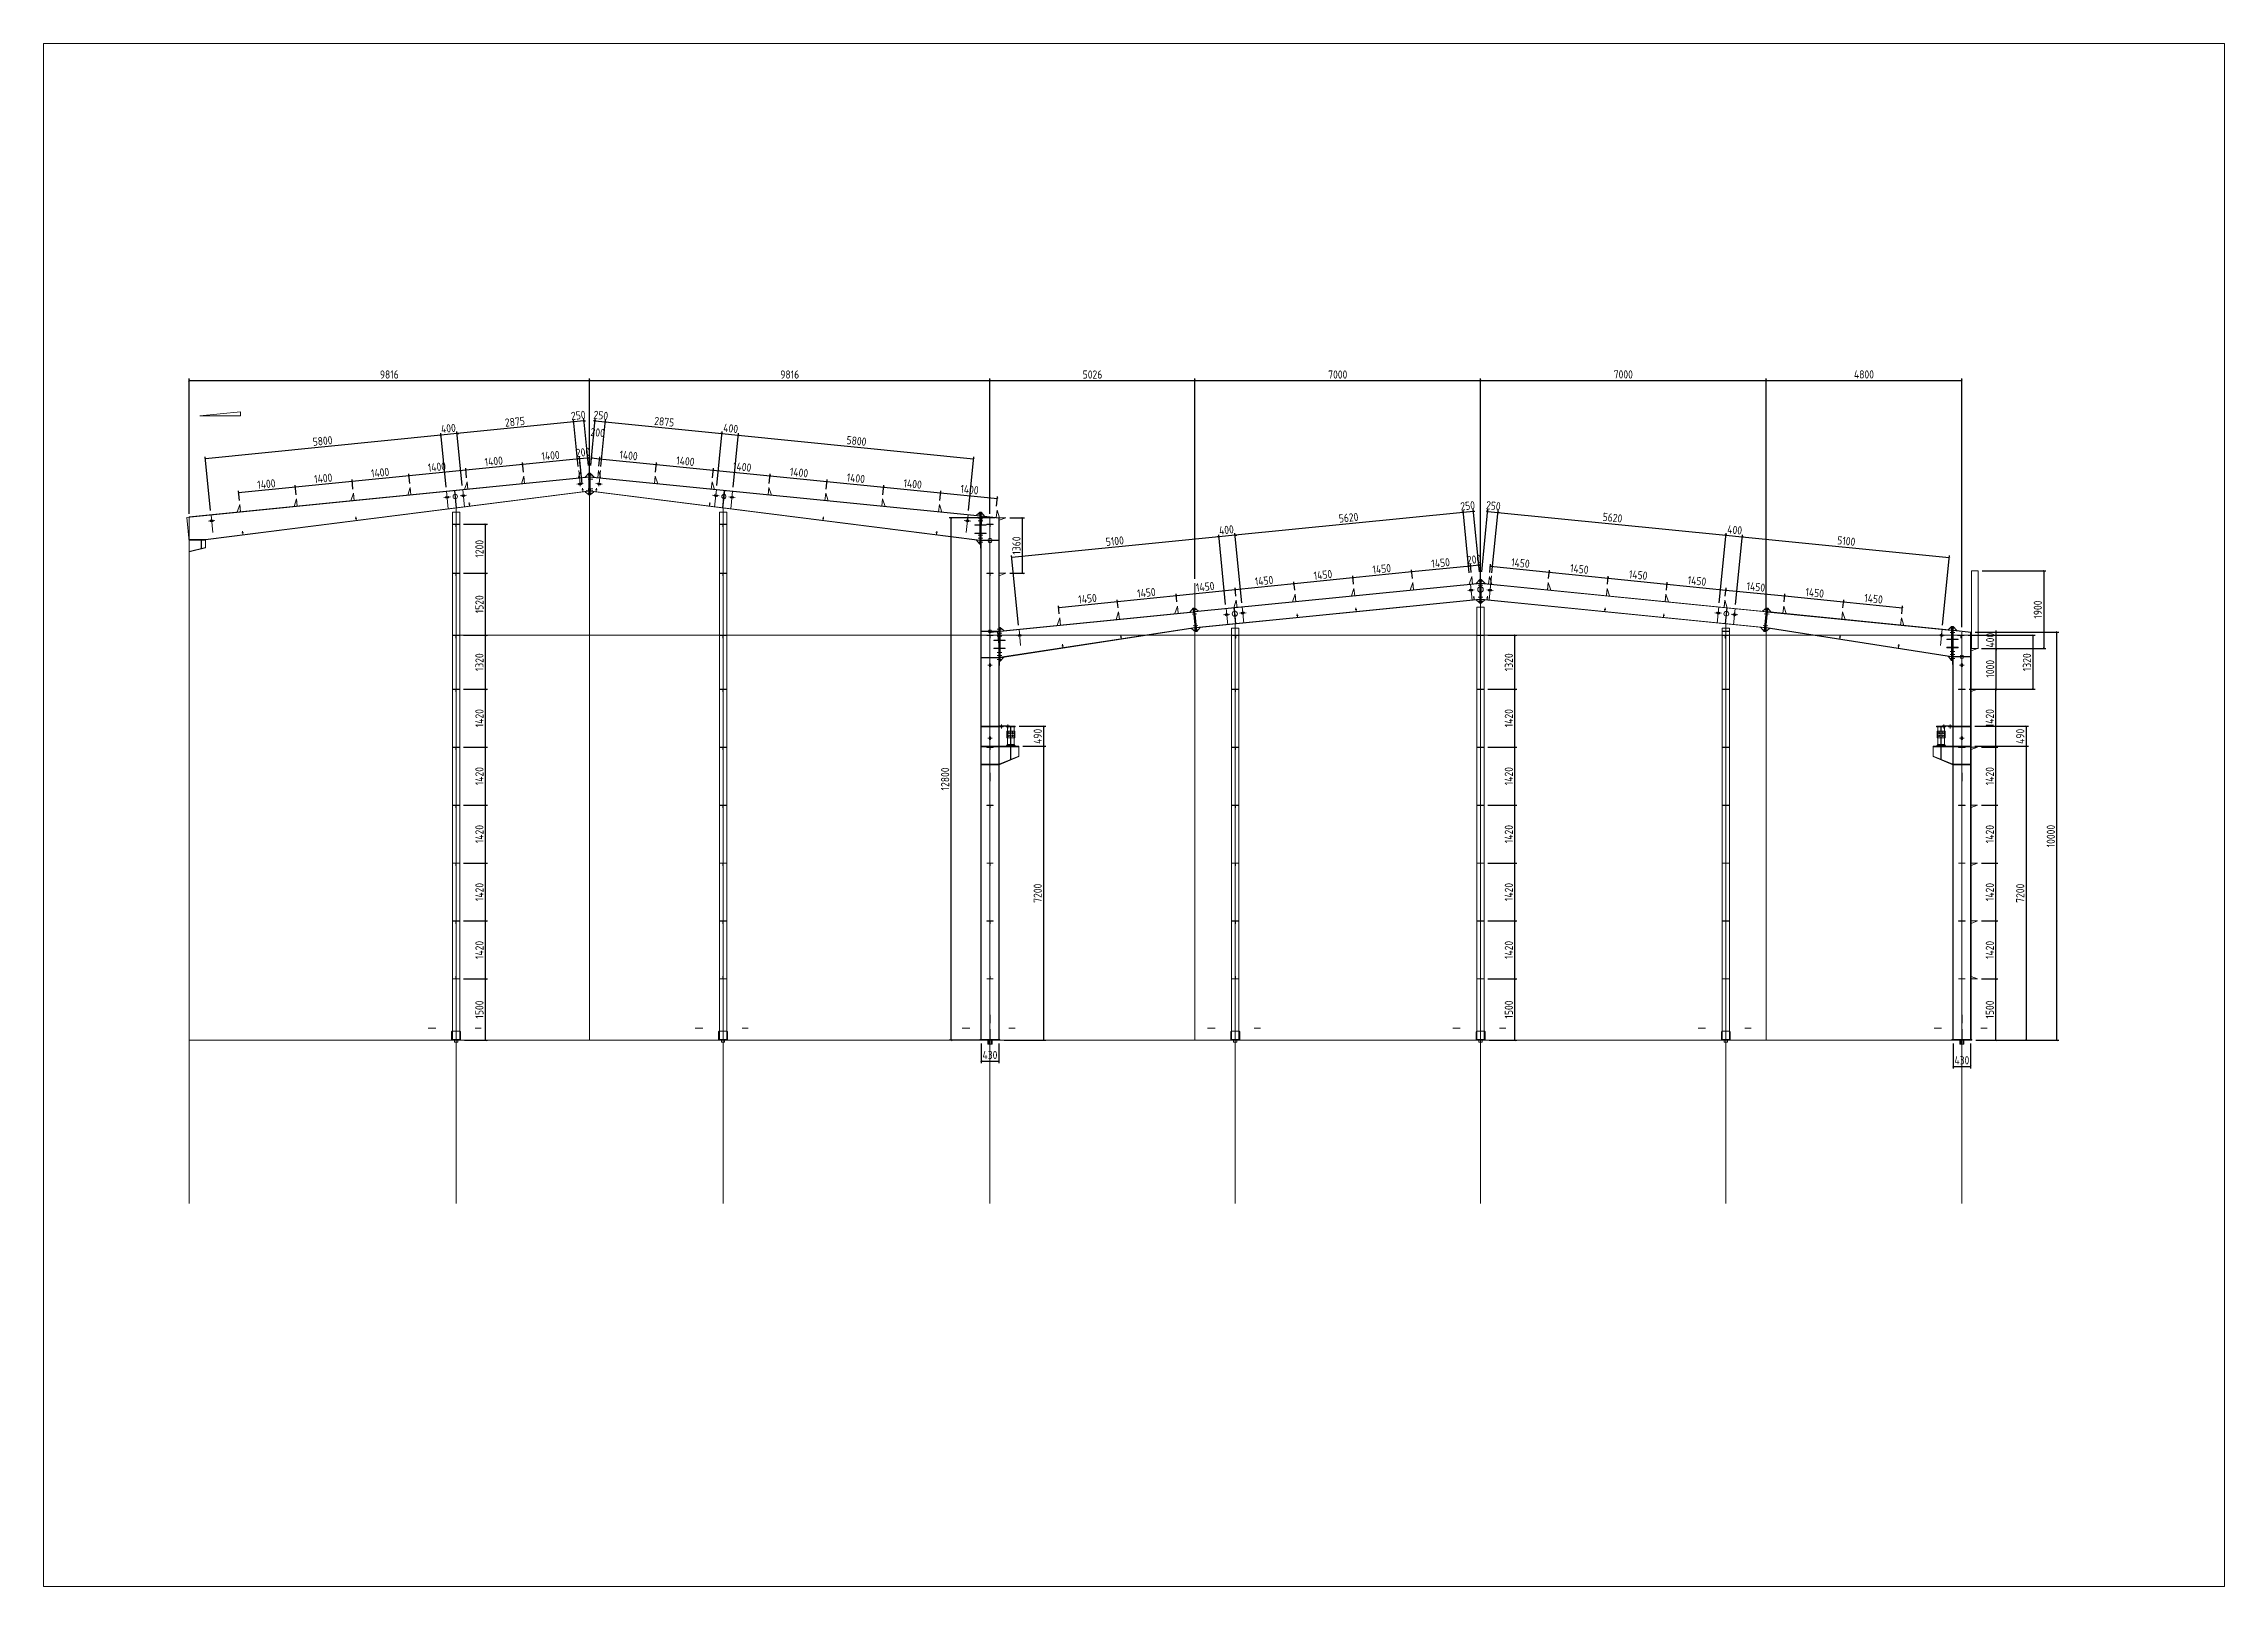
# Model space of a CAD drawing. Extents: x 485428 to 797698, y 56414 to 211814.
# Drawn here: x 619078 to 672538, y 79514 to 117314 of the extents above; entities that cross this region are included whole.
import ezdxf

# ---------------------------------------------------------------- set-up
doc = ezdxf.new("R2010")
doc.units = 0
doc.header["$LTSCALE"] = 1000
doc.header["$MEASUREMENT"] = 0
doc.layers.add('AXIS', color=3, linetype='Continuous')
doc.layers.add('DOTE', color=1, linetype='Continuous')
doc.styles.get("Standard").update_dxf_attribs({"font": 'gbenor.shx', "bigfont": 'gbcbig.shx'})
doc.dimstyles.get("Standard").update_dxf_attribs({"dimscale": 100, "dimtxt": 2, "dimasz": 0.4, "dimexe": 0.5, "dimexo": 1, "dimgap": 0.5, "dimtad": 1, "dimdec": 0, "dimzin": 0, "dimdsep": 46, "dimtxsty": 'Standard', "dimblk": 'ARCHTICK', "dimcen": 0.09, "dimadec": 0, "dimazin": 0, "dimtfac": 1, "dimtdec": 0, "dimtix": 1, "dimtmove": 2, "dimatfit": 3, "dimfxl": 1, "dimtolj": 1, "dimtzin": 0, "dimarcsym": 0})

msp = doc.modelspace()

# ---------------------------------------------------------------- blocks, each defined once
blk = doc.blocks.new('_ArchTick')
at = {"color": 0, "linetype": 'ByBlock', "const_width": 0.4}
blk.add_lwpolyline([(-0.5, -0.5), (0.5, 0.5)], dxfattribs=at)
blk = doc.blocks.new('*D114')
at = {"color": 3, "lineweight": -2}
for p, q in [((622645, 105797), (622645, 109107)), ((632461, 106799), (632461, 109107)), ((622645, 109057), (632461, 109057))]:
    blk.add_line(p, q, dxfattribs=at)
at = {"layer": 'Defpoints', "color": 0}
for p in [(632461, 109057), (632461, 106699), (622645, 105697)]:
    blk.add_point(p, dxfattribs=at)
at = {"color": 3, "lineweight": -2, "xscale": 40, "yscale": 40, "zscale": 40, "rotation": 180}
blk.add_blockref('_ArchTick', (622645, 109057), dxfattribs=at)
at = {"color": 3, "lineweight": -2, "xscale": 40, "yscale": 40, "zscale": 40}
blk.add_blockref('_ArchTick', (632461, 109057), dxfattribs=at)
at = {"color": 0, "lineweight": 15, "insert": (627553, 109207), "char_height": 200, "attachment_point": 5}
blk.add_mtext('\\A1;9816', dxfattribs=at)
blk = doc.blocks.new('*D115')
at = {"color": 3, "lineweight": -2}
for p, q in [((632461, 106799), (632461, 109107)), ((642277, 105797), (642277, 109107)), ((632461, 109057), (642277, 109057))]:
    blk.add_line(p, q, dxfattribs=at)
at = {"layer": 'Defpoints', "color": 0}
for p in [(642277, 109057), (632461, 106699), (642277, 105697)]:
    blk.add_point(p, dxfattribs=at)
at = {"color": 3, "lineweight": -2, "xscale": 40, "yscale": 40, "zscale": 40, "rotation": 180}
blk.add_blockref('_ArchTick', (632461, 109057), dxfattribs=at)
at = {"color": 3, "lineweight": -2, "xscale": 40, "yscale": 40, "zscale": 40}
blk.add_blockref('_ArchTick', (642277, 109057), dxfattribs=at)
at = {"color": 0, "lineweight": 15, "insert": (637369, 109207), "char_height": 200, "attachment_point": 5}
blk.add_mtext('\\A1;9816', dxfattribs=at)
blk = doc.blocks.new('*D116')
at = {"color": 3, "lineweight": -2}
for p, q in [((642277, 105797), (642277, 109107)), ((647303, 104197), (647303, 109107)), ((642277, 109057), (647303, 109057))]:
    blk.add_line(p, q, dxfattribs=at)
at = {"layer": 'Defpoints', "color": 0}
for p in [(647303, 109057), (642277, 105697), (647303, 104097)]:
    blk.add_point(p, dxfattribs=at)
at = {"color": 3, "lineweight": -2, "xscale": 40, "yscale": 40, "zscale": 40, "rotation": 180}
blk.add_blockref('_ArchTick', (642277, 109057), dxfattribs=at)
at = {"color": 3, "lineweight": -2, "xscale": 40, "yscale": 40, "zscale": 40}
blk.add_blockref('_ArchTick', (647303, 109057), dxfattribs=at)
at = {"color": 0, "lineweight": 15, "insert": (644790, 109207), "char_height": 200, "attachment_point": 5}
blk.add_mtext('\\A1;5026', dxfattribs=at)
blk = doc.blocks.new('*D109')
at = {"color": 3, "lineweight": -2}
for p, q in [((654303, 104197), (654303, 109109)), ((654303, 109059), (661303, 109059)), ((661303, 103297), (661303, 109109))]:
    blk.add_line(p, q, dxfattribs=at)
at = {"layer": 'Defpoints', "color": 0}
for p in [(661303, 109059), (654303, 104097), (661303, 103197)]:
    blk.add_point(p, dxfattribs=at)
at = {"color": 3, "lineweight": -2, "xscale": 40, "yscale": 40, "zscale": 40, "rotation": 180}
blk.add_blockref('_ArchTick', (654303, 109059), dxfattribs=at)
at = {"color": 3, "lineweight": -2, "xscale": 40, "yscale": 40, "zscale": 40}
blk.add_blockref('_ArchTick', (661303, 109059), dxfattribs=at)
at = {"color": 0, "lineweight": 15, "insert": (657803, 109209), "char_height": 200, "attachment_point": 5}
blk.add_mtext('\\A1;7000', dxfattribs=at)
blk = doc.blocks.new('*D110')
at = {"color": 3, "lineweight": -2}
for p, q in [((647303, 104197), (647303, 109107)), ((654303, 104287), (654303, 109107)), ((647303, 109057), (654303, 109057))]:
    blk.add_line(p, q, dxfattribs=at)
at = {"layer": 'Defpoints', "color": 0}
for p in [(654303, 109057), (647303, 104097), (654303, 104187)]:
    blk.add_point(p, dxfattribs=at)
at = {"color": 3, "lineweight": -2, "xscale": 40, "yscale": 40, "zscale": 40, "rotation": 180}
blk.add_blockref('_ArchTick', (647303, 109057), dxfattribs=at)
at = {"color": 3, "lineweight": -2, "xscale": 40, "yscale": 40, "zscale": 40}
blk.add_blockref('_ArchTick', (654303, 109057), dxfattribs=at)
at = {"color": 0, "lineweight": 15, "insert": (650803, 109207), "char_height": 200, "attachment_point": 5}
blk.add_mtext('\\A1;7000', dxfattribs=at)
blk = doc.blocks.new('*D111')
at = {"color": 3, "lineweight": -2}
for p, q in [((661303, 103298), (661303, 109109)), ((661303, 109059), (666103, 109059)), ((666103, 103019), (666103, 109109))]:
    blk.add_line(p, q, dxfattribs=at)
at = {"layer": 'Defpoints', "color": 0}
for p in [(666103, 109059), (661303, 103198), (666103, 102919)]:
    blk.add_point(p, dxfattribs=at)
at = {"color": 3, "lineweight": -2, "xscale": 40, "yscale": 40, "zscale": 40, "rotation": 180}
blk.add_blockref('_ArchTick', (661303, 109059), dxfattribs=at)
at = {"color": 3, "lineweight": -2, "xscale": 40, "yscale": 40, "zscale": 40}
blk.add_blockref('_ArchTick', (666103, 109059), dxfattribs=at)
at = {"color": 0, "lineweight": 15, "insert": (663703, 109209), "char_height": 200, "attachment_point": 5}
blk.add_mtext('\\A1;4800', dxfattribs=at)
blk = doc.blocks.new('*D189')
at = {"color": 0, "lineweight": -2}
for p, q in [((654060, 104515), (654020, 104511)), ((654076, 104355), (654055, 104564)), ((654259, 104535), (654060, 104515)), ((654275, 104376), (654254, 104584)), ((654259, 104535), (654299, 104539))]:
    blk.add_line(p, q, dxfattribs=at)
at = {"layer": 'Defpoints', "color": 0}
for p in [(654060, 104515), (654086, 104256), (654285, 104276)]:
    blk.add_point(p, dxfattribs=at)
at = {"color": 0, "lineweight": -2, "xscale": 40, "yscale": 40, "zscale": 40}
for p, rotation in [((654060, 104515), 5.777421643196451), ((654259, 104535), 185.7774216431964)]:
    blk.add_blockref('_ArchTick', p, dxfattribs=dict(at, rotation=rotation))
at = {"color": 0, "lineweight": 15, "insert": (654145, 104674), "char_height": 200, "attachment_point": 5, "rotation": 5.7774}
blk.add_mtext('\\A1;200', dxfattribs=at)
blk = doc.blocks.new('*D190')
at = {"color": 3, "lineweight": -2}
for p, q in [((651191, 104067), (651170, 104272)), ((649748, 103923), (649727, 104126)), ((651175, 104223), (649732, 104077))]:
    blk.add_line(p, q, dxfattribs=at)
at = {"layer": 'Defpoints', "color": 0}
for p in [(649732, 104077), (649758, 103823), (651201, 103968)]:
    blk.add_point(p, dxfattribs=at)
at = {"color": 3, "lineweight": -2, "xscale": 40, "yscale": 40, "zscale": 40}
for p, rotation in [((651175, 104223), 5.777421643287681), ((649732, 104077), 185.7774216432877)]:
    blk.add_blockref('_ArchTick', p, dxfattribs=dict(at, rotation=rotation))
at = {"color": 0, "lineweight": 15, "insert": (650439, 104299), "char_height": 200, "attachment_point": 5, "rotation": 5.7774}
blk.add_mtext('\\A1;1450', dxfattribs=at)
blk = doc.blocks.new('*D191')
at = {"color": 3, "lineweight": -2}
for p, q in [((648305, 103779), (648285, 103980)), ((649732, 104077), (648290, 103931)), ((649748, 103923), (649727, 104126))]:
    blk.add_line(p, q, dxfattribs=at)
at = {"layer": 'Defpoints', "color": 0}
for p in [(648290, 103931), (649758, 103823), (648315, 103679)]:
    blk.add_point(p, dxfattribs=at)
at = {"color": 3, "lineweight": -2, "xscale": 40, "yscale": 40, "zscale": 40}
for p, rotation in [((648290, 103931), 185.7774216432877), ((649732, 104077), 5.777421643287681)]:
    blk.add_blockref('_ArchTick', p, dxfattribs=dict(at, rotation=rotation))
at = {"color": 0, "lineweight": 15, "insert": (648996, 104153), "char_height": 200, "attachment_point": 5, "rotation": 5.7774}
blk.add_mtext('\\A1;1450', dxfattribs=at)
blk = doc.blocks.new('*D192')
at = {"color": 3, "lineweight": -2}
for p, q in [((646862, 103634), (646842, 103834)), ((648290, 103931), (646847, 103785)), ((648305, 103779), (648285, 103980))]:
    blk.add_line(p, q, dxfattribs=at)
at = {"layer": 'Defpoints', "color": 0}
for p in [(646847, 103785), (646872, 103535), (648315, 103679)]:
    blk.add_point(p, dxfattribs=at)
at = {"color": 3, "lineweight": -2, "xscale": 40, "yscale": 40, "zscale": 40}
for p, rotation in [((646847, 103785), 185.7774216432877), ((648290, 103931), 5.777421643287681)]:
    blk.add_blockref('_ArchTick', p, dxfattribs=dict(at, rotation=rotation))
at = {"color": 0, "lineweight": 15, "insert": (647553, 104007), "char_height": 200, "attachment_point": 5, "rotation": 5.7774}
blk.add_mtext('\\A1;1450', dxfattribs=at)
blk = doc.blocks.new('*D193')
at = {"color": 3, "lineweight": -2}
for p, q in [((646847, 103785), (645404, 103639)), ((646862, 103634), (646842, 103834)), ((645420, 103490), (645399, 103689))]:
    blk.add_line(p, q, dxfattribs=at)
at = {"layer": 'Defpoints', "color": 0}
for p in [(645404, 103639), (645430, 103390), (646872, 103535)]:
    blk.add_point(p, dxfattribs=at)
at = {"color": 3, "lineweight": -2, "xscale": 40, "yscale": 40, "zscale": 40}
for p, rotation in [((646847, 103785), 5.777421643287681), ((645404, 103639), 185.7774216432877)]:
    blk.add_blockref('_ArchTick', p, dxfattribs=dict(at, rotation=rotation))
at = {"color": 0, "lineweight": 15, "insert": (646111, 103861), "char_height": 200, "attachment_point": 5, "rotation": 5.7774}
blk.add_mtext('\\A1;1450', dxfattribs=at)
blk = doc.blocks.new('*D194')
at = {"color": 3, "lineweight": -2}
for p, q in [((643977, 103346), (643957, 103543)), ((645404, 103639), (643962, 103493)), ((645420, 103490), (645399, 103689))]:
    blk.add_line(p, q, dxfattribs=at)
at = {"layer": 'Defpoints', "color": 0}
for p in [(643962, 103493), (643987, 103246), (645430, 103390)]:
    blk.add_point(p, dxfattribs=at)
at = {"color": 3, "lineweight": -2, "xscale": 40, "yscale": 40, "zscale": 40}
for p, rotation in [((643962, 103493), 185.7774216432877), ((645404, 103639), 5.777421643287681)]:
    blk.add_blockref('_ArchTick', p, dxfattribs=dict(at, rotation=rotation))
at = {"color": 0, "lineweight": 15, "insert": (644668, 103715), "char_height": 200, "attachment_point": 5, "rotation": 5.7774}
blk.add_mtext('\\A1;1450', dxfattribs=at)
blk = doc.blocks.new('*D195')
at = {"color": 3, "lineweight": -2}
for p, q in [((654530, 104355), (654551, 104561)), ((654546, 104511), (655989, 104365)), ((655973, 104211), (655994, 104415))]:
    blk.add_line(p, q, dxfattribs=at)
at = {"layer": 'Defpoints', "color": 0}
for p in [(654520, 104256), (655989, 104365), (655963, 104112)]:
    blk.add_point(p, dxfattribs=at)
at = {"color": 3, "lineweight": -2, "xscale": 40, "yscale": 40, "zscale": 40}
for p, rotation in [((654546, 104511), 174.2225783567123), ((655989, 104365), 354.2225783567123)]:
    blk.add_blockref('_ArchTick', p, dxfattribs=dict(at, rotation=rotation))
at = {"color": 0, "lineweight": 15, "insert": (655282, 104587), "char_height": 200, "attachment_point": 5, "rotation": 354.2226}
blk.add_mtext('\\A1;1450', dxfattribs=at)
blk = doc.blocks.new('*D196')
at = {"color": 3, "lineweight": -2}
for p, q in [((655973, 104211), (655994, 104415)), ((655989, 104365), (657431, 104219)), ((657416, 104067), (657436, 104269))]:
    blk.add_line(p, q, dxfattribs=at)
at = {"layer": 'Defpoints', "color": 0}
for p in [(655963, 104112), (657406, 103968), (657431, 104219)]:
    blk.add_point(p, dxfattribs=at)
at = {"color": 3, "lineweight": -2, "xscale": 40, "yscale": 40, "zscale": 40}
for p, rotation in [((655989, 104365), 174.2225783567123), ((657431, 104219), 354.2225783567123)]:
    blk.add_blockref('_ArchTick', p, dxfattribs=dict(at, rotation=rotation))
at = {"color": 0, "lineweight": 15, "insert": (656725, 104441), "char_height": 200, "attachment_point": 5, "rotation": 354.2226}
blk.add_mtext('\\A1;1450', dxfattribs=at)
blk = doc.blocks.new('*D197')
at = {"color": 3, "lineweight": -2}
for p, q in [((657416, 104067), (657436, 104269)), ((657431, 104219), (658874, 104073)), ((658859, 103923), (658879, 104123))]:
    blk.add_line(p, q, dxfattribs=at)
at = {"layer": 'Defpoints', "color": 0}
for p in [(657406, 103968), (658849, 103823), (658874, 104073)]:
    blk.add_point(p, dxfattribs=at)
at = {"color": 3, "lineweight": -2, "xscale": 40, "yscale": 40, "zscale": 40}
for p, rotation in [((657431, 104219), 174.2225783567123), ((658874, 104073), 354.2225783567123)]:
    blk.add_blockref('_ArchTick', p, dxfattribs=dict(at, rotation=rotation))
at = {"color": 0, "lineweight": 15, "insert": (658168, 104295), "char_height": 200, "attachment_point": 5, "rotation": 354.2226}
blk.add_mtext('\\A1;1450', dxfattribs=at)
blk = doc.blocks.new('*D198')
at = {"color": 3, "lineweight": -2}
for p, q in [((658859, 103923), (658879, 104123)), ((658874, 104073), (660317, 103927)), ((660302, 103779), (660322, 103977))]:
    blk.add_line(p, q, dxfattribs=at)
at = {"layer": 'Defpoints', "color": 0}
for p in [(658849, 103823), (660317, 103927), (660291, 103679)]:
    blk.add_point(p, dxfattribs=at)
at = {"color": 3, "lineweight": -2, "xscale": 40, "yscale": 40, "zscale": 40}
for p, rotation in [((658874, 104073), 174.2225783567123), ((660317, 103927), 354.2225783567123)]:
    blk.add_blockref('_ArchTick', p, dxfattribs=dict(at, rotation=rotation))
at = {"color": 0, "lineweight": 15, "insert": (659610, 104149), "char_height": 200, "attachment_point": 5, "rotation": 354.2226}
blk.add_mtext('\\A1;1450', dxfattribs=at)
blk = doc.blocks.new('*D199')
at = {"color": 3, "lineweight": -2}
for p, q in [((660302, 103779), (660322, 103977)), ((660317, 103927), (661759, 103781)), ((661744, 103634), (661764, 103831))]:
    blk.add_line(p, q, dxfattribs=at)
at = {"layer": 'Defpoints', "color": 0}
for p in [(661759, 103781), (660291, 103679), (661734, 103535)]:
    blk.add_point(p, dxfattribs=at)
at = {"color": 3, "lineweight": -2, "xscale": 40, "yscale": 40, "zscale": 40}
for p, rotation in [((660317, 103927), 174.2225783567123), ((661759, 103781), 354.2225783567123)]:
    blk.add_blockref('_ArchTick', p, dxfattribs=dict(at, rotation=rotation))
at = {"color": 0, "lineweight": 15, "insert": (661053, 104003), "char_height": 200, "attachment_point": 5, "rotation": 354.2226}
blk.add_mtext('\\A1;1450', dxfattribs=at)
blk = doc.blocks.new('*D200')
at = {"color": 3, "lineweight": -2}
for p, q in [((661744, 103634), (661764, 103831)), ((661759, 103781), (663202, 103635)), ((663187, 103490), (663207, 103685))]:
    blk.add_line(p, q, dxfattribs=at)
at = {"layer": 'Defpoints', "color": 0}
for p in [(661734, 103535), (663177, 103390), (663202, 103635)]:
    blk.add_point(p, dxfattribs=at)
at = {"color": 3, "lineweight": -2, "xscale": 40, "yscale": 40, "zscale": 40}
for p, rotation in [((661759, 103781), 174.2225783567123), ((663202, 103635), 354.2225783567123)]:
    blk.add_blockref('_ArchTick', p, dxfattribs=dict(at, rotation=rotation))
at = {"color": 0, "lineweight": 15, "insert": (662496, 103858), "char_height": 200, "attachment_point": 5, "rotation": 354.2226}
blk.add_mtext('\\A1;1450', dxfattribs=at)
blk = doc.blocks.new('*D201')
at = {"color": 3, "lineweight": -2}
for p, q in [((663187, 103490), (663207, 103685)), ((663202, 103635), (664644, 103489)), ((664630, 103346), (664649, 103539))]:
    blk.add_line(p, q, dxfattribs=at)
at = {"layer": 'Defpoints', "color": 0}
for p in [(663177, 103390), (664620, 103246), (664644, 103489)]:
    blk.add_point(p, dxfattribs=at)
at = {"color": 3, "lineweight": -2, "xscale": 40, "yscale": 40, "zscale": 40}
for p, rotation in [((663202, 103635), 174.2225783567123), ((664644, 103489), 354.2225783567123)]:
    blk.add_blockref('_ArchTick', p, dxfattribs=dict(at, rotation=rotation))
at = {"color": 0, "lineweight": 15, "insert": (663938, 103712), "char_height": 200, "attachment_point": 5, "rotation": 354.2226}
blk.add_mtext('\\A1;1450', dxfattribs=at)
blk = doc.blocks.new('*D202')
at = {"color": 3, "lineweight": -2}
for p, q in [((654331, 104376), (654484, 105904)), ((654479, 105854), (654439, 105858)), ((654479, 105854), (654728, 105829)), ((654580, 104351), (654733, 105879)), ((654728, 105829), (654768, 105825))]:
    blk.add_line(p, q, dxfattribs=at)
at = {"layer": 'Defpoints', "color": 0}
for p in [(654728, 105829), (654321, 104276), (654570, 104251)]:
    blk.add_point(p, dxfattribs=at)
at = {"color": 3, "lineweight": -2, "xscale": 40, "yscale": 40, "zscale": 40}
for p, rotation in [((654479, 105854), 354.2894068625083), ((654728, 105829), 174.2894068625083)]:
    blk.add_blockref('_ArchTick', p, dxfattribs=dict(at, rotation=rotation))
at = {"color": 0, "lineweight": 15, "insert": (654618, 105991), "char_height": 200, "attachment_point": 5, "rotation": 354.2894}
blk.add_mtext('\\A1;250', dxfattribs=at)
blk = doc.blocks.new('*D203')
at = {"color": 3, "lineweight": -2}
for p, q in [((654580, 104351), (654733, 105879)), ((654728, 105829), (660320, 105270)), ((660154, 103612), (660325, 105320))]:
    blk.add_line(p, q, dxfattribs=at)
at = {"layer": 'Defpoints', "color": 0}
for p in [(660320, 105270), (654570, 104251), (660144, 103513)]:
    blk.add_point(p, dxfattribs=at)
at = {"color": 3, "lineweight": -2, "xscale": 40, "yscale": 40, "zscale": 40}
for p, rotation in [((654728, 105829), 174.289406862425), ((660320, 105270), 354.2894068624249)]:
    blk.add_blockref('_ArchTick', p, dxfattribs=dict(at, rotation=rotation))
at = {"color": 0, "lineweight": 15, "insert": (657539, 105699), "char_height": 200, "attachment_point": 5, "rotation": 354.2894}
blk.add_mtext('\\A1;5620', dxfattribs=at)
blk = doc.blocks.new('*D204')
at = {"color": 3, "lineweight": -2}
for p, q in [((660154, 103612), (660325, 105320)), ((660320, 105270), (660280, 105274)), ((660320, 105270), (660718, 105230)), ((660552, 103573), (660723, 105280)), ((660718, 105230), (660758, 105226))]:
    blk.add_line(p, q, dxfattribs=at)
at = {"layer": 'Defpoints', "color": 0}
for p in [(660718, 105230), (660144, 103513), (660542, 103473)]:
    blk.add_point(p, dxfattribs=at)
at = {"color": 3, "lineweight": -2, "xscale": 40, "yscale": 40, "zscale": 40}
for p, rotation in [((660320, 105270), 354.2894068624249), ((660718, 105230), 174.289406862425)]:
    blk.add_blockref('_ArchTick', p, dxfattribs=dict(at, rotation=rotation))
at = {"color": 0, "lineweight": 15, "insert": (660534, 105400), "char_height": 200, "attachment_point": 5, "rotation": 354.2894}
blk.add_mtext('\\A1;400', dxfattribs=at)
blk = doc.blocks.new('*D205')
at = {"color": 3, "lineweight": -2}
for p, q in [((660552, 103573), (660723, 105280)), ((660718, 105230), (665793, 104723)), ((665627, 103065), (665798, 104773))]:
    blk.add_line(p, q, dxfattribs=at)
at = {"layer": 'Defpoints', "color": 0}
for p in [(665793, 104723), (660542, 103473), (665617, 102966)]:
    blk.add_point(p, dxfattribs=at)
at = {"color": 3, "lineweight": -2, "xscale": 40, "yscale": 40, "zscale": 40}
for p, rotation in [((660718, 105230), 174.289406862425), ((665793, 104723), 354.2894068624249)]:
    blk.add_blockref('_ArchTick', p, dxfattribs=dict(at, rotation=rotation))
at = {"color": 0, "lineweight": 15, "insert": (663270, 105126), "char_height": 200, "attachment_point": 5, "rotation": 354.2894}
blk.add_mtext('\\A1;5100', dxfattribs=at)
blk = doc.blocks.new('*D187')
at = {"color": 3, "lineweight": -2}
for p, q in [((654027, 104351), (653874, 105879)), ((654128, 105854), (653879, 105829)), ((654275, 104376), (654123, 105904)), ((654128, 105854), (654167, 105858)), ((653879, 105829), (653839, 105825))]:
    blk.add_line(p, q, dxfattribs=at)
at = {"layer": 'Defpoints', "color": 0}
for p in [(653879, 105829), (654037, 104251), (654285, 104276)]:
    blk.add_point(p, dxfattribs=at)
at = {"color": 3, "lineweight": -2, "xscale": 40, "yscale": 40, "zscale": 40}
for p, rotation in [((653879, 105829), 5.710593137491643), ((654128, 105854), 185.7105931374917)]:
    blk.add_blockref('_ArchTick', p, dxfattribs=dict(at, rotation=rotation))
at = {"color": 0, "lineweight": 15, "insert": (653988, 105991), "char_height": 200, "attachment_point": 5, "rotation": 5.7106}
blk.add_mtext('\\A1;250', dxfattribs=at)
blk = doc.blocks.new('*D188')
at = {"color": 3, "lineweight": -2}
for p, q in [((648453, 103612), (648282, 105320)), ((647889, 105230), (647849, 105226)), ((648055, 103573), (647884, 105280)), ((648287, 105270), (647889, 105230)), ((648287, 105270), (648327, 105274))]:
    blk.add_line(p, q, dxfattribs=at)
at = {"layer": 'Defpoints', "color": 0}
for p in [(647889, 105230), (648065, 103473), (648463, 103513)]:
    blk.add_point(p, dxfattribs=at)
at = {"color": 3, "lineweight": -2, "xscale": 40, "yscale": 40, "zscale": 40}
for p, rotation in [((647889, 105230), 5.710593137993229), ((648287, 105270), 185.7105931379932)]:
    blk.add_blockref('_ArchTick', p, dxfattribs=dict(at, rotation=rotation))
at = {"color": 0, "lineweight": 15, "insert": (648073, 105400), "char_height": 200, "attachment_point": 5, "rotation": 5.7106}
blk.add_mtext('\\A1;400', dxfattribs=at)
blk = doc.blocks.new('*D206')
at = {"color": 3, "lineweight": -2}
for p, q in [((666588, 94397), (666988, 94397)), ((666938, 92897), (666938, 94397)), ((666448, 92897), (666988, 92897))]:
    blk.add_line(p, q, dxfattribs=at)
at = {"layer": 'Defpoints', "color": 0}
for p in [(666488, 94397), (666938, 94397), (666348, 92897)]:
    blk.add_point(p, dxfattribs=at)
at = {"color": 3, "lineweight": -2, "xscale": 40, "yscale": 40, "zscale": 40}
for p, rotation in [((666938, 94397), 90), ((666938, 92897), 270)]:
    blk.add_blockref('_ArchTick', p, dxfattribs=dict(at, rotation=rotation))
at = {"color": 0, "lineweight": 15, "insert": (666788, 93647), "char_height": 200, "attachment_point": 5, "rotation": 90}
blk.add_mtext('\\A1;1500', dxfattribs=at)
blk = doc.blocks.new('*D207')
at = {"color": 3, "lineweight": -2}
for p, q in [((666588, 95817), (666988, 95817)), ((666938, 94397), (666938, 95817)), ((666588, 94397), (666988, 94397))]:
    blk.add_line(p, q, dxfattribs=at)
at = {"layer": 'Defpoints', "color": 0}
for p in [(666488, 95817), (666938, 95817), (666488, 94397)]:
    blk.add_point(p, dxfattribs=at)
at = {"color": 3, "lineweight": -2, "xscale": 40, "yscale": 40, "zscale": 40}
for p, rotation in [((666938, 95817), 90), ((666938, 94397), 270)]:
    blk.add_blockref('_ArchTick', p, dxfattribs=dict(at, rotation=rotation))
at = {"color": 0, "lineweight": 15, "insert": (666788, 95107), "char_height": 200, "attachment_point": 5, "rotation": 90}
blk.add_mtext('\\A1;1420', dxfattribs=at)
blk = doc.blocks.new('*D208')
at = {"color": 3, "lineweight": -2}
for p, q in [((666588, 97237), (666988, 97237)), ((666938, 95817), (666938, 97237)), ((666588, 95817), (666988, 95817))]:
    blk.add_line(p, q, dxfattribs=at)
at = {"layer": 'Defpoints', "color": 0}
for p in [(666488, 97237), (666938, 97237), (666488, 95817)]:
    blk.add_point(p, dxfattribs=at)
at = {"color": 3, "lineweight": -2, "xscale": 40, "yscale": 40, "zscale": 40}
for p, rotation in [((666938, 97237), 90), ((666938, 95817), 270)]:
    blk.add_blockref('_ArchTick', p, dxfattribs=dict(at, rotation=rotation))
at = {"color": 0, "lineweight": 15, "insert": (666788, 96527), "char_height": 200, "attachment_point": 5, "rotation": 90}
blk.add_mtext('\\A1;1420', dxfattribs=at)
blk = doc.blocks.new('*D209')
at = {"color": 3, "lineweight": -2}
for p, q in [((666588, 98657), (666988, 98657)), ((666938, 97237), (666938, 98657)), ((666588, 97237), (666988, 97237))]:
    blk.add_line(p, q, dxfattribs=at)
at = {"layer": 'Defpoints', "color": 0}
for p in [(666488, 98657), (666938, 98657), (666488, 97237)]:
    blk.add_point(p, dxfattribs=at)
at = {"color": 3, "lineweight": -2, "xscale": 40, "yscale": 40, "zscale": 40}
for p, rotation in [((666938, 98657), 90), ((666938, 97237), 270)]:
    blk.add_blockref('_ArchTick', p, dxfattribs=dict(at, rotation=rotation))
at = {"color": 0, "lineweight": 15, "insert": (666788, 97947), "char_height": 200, "attachment_point": 5, "rotation": 90}
blk.add_mtext('\\A1;1420', dxfattribs=at)
blk = doc.blocks.new('*D210')
at = {"color": 3, "lineweight": -2}
for p, q in [((666588, 100077), (666988, 100077)), ((666938, 98657), (666938, 100077)), ((666588, 98657), (666988, 98657))]:
    blk.add_line(p, q, dxfattribs=at)
at = {"layer": 'Defpoints', "color": 0}
for p in [(666488, 100077), (666938, 100077), (666488, 98657)]:
    blk.add_point(p, dxfattribs=at)
at = {"color": 3, "lineweight": -2, "xscale": 40, "yscale": 40, "zscale": 40}
for p, rotation in [((666938, 100077), 90), ((666938, 98657), 270)]:
    blk.add_blockref('_ArchTick', p, dxfattribs=dict(at, rotation=rotation))
at = {"color": 0, "lineweight": 15, "insert": (666788, 99367), "char_height": 200, "attachment_point": 5, "rotation": 90}
blk.add_mtext('\\A1;1420', dxfattribs=at)
blk = doc.blocks.new('*D211')
at = {"color": 3, "lineweight": -2}
for p, q in [((666588, 101497), (666988, 101497)), ((666938, 100077), (666938, 101497)), ((666588, 100077), (666988, 100077))]:
    blk.add_line(p, q, dxfattribs=at)
at = {"layer": 'Defpoints', "color": 0}
for p in [(666488, 101497), (666938, 101497), (666488, 100077)]:
    blk.add_point(p, dxfattribs=at)
at = {"color": 3, "lineweight": -2, "xscale": 40, "yscale": 40, "zscale": 40}
for p, rotation in [((666938, 101497), 90), ((666938, 100077), 270)]:
    blk.add_blockref('_ArchTick', p, dxfattribs=dict(at, rotation=rotation))
at = {"color": 0, "lineweight": 15, "insert": (666788, 100787), "char_height": 200, "attachment_point": 5, "rotation": 90}
blk.add_mtext('\\A1;1420', dxfattribs=at)
blk = doc.blocks.new('*D212')
at = {"color": 3, "lineweight": -2}
for p, q in [((666418, 100097), (667733, 100097)), ((667683, 92897), (667683, 100097)), ((666448, 92897), (667733, 92897))]:
    blk.add_line(p, q, dxfattribs=at)
at = {"layer": 'Defpoints', "color": 0}
for p in [(666318, 100097), (667683, 100097), (666348, 92897)]:
    blk.add_point(p, dxfattribs=at)
at = {"color": 3, "lineweight": -2, "xscale": 40, "yscale": 40, "zscale": 40}
for p, rotation in [((667683, 100097), 90), ((667683, 92897), 270)]:
    blk.add_blockref('_ArchTick', p, dxfattribs=dict(at, rotation=rotation))
at = {"color": 0, "lineweight": 15, "insert": (667533, 96497), "char_height": 200, "attachment_point": 5, "rotation": 90}
blk.add_mtext('\\A1;7200', dxfattribs=at)
blk = doc.blocks.new('*D213')
at = {"color": 3, "lineweight": -2}
for p, q in [((666418, 100587), (667733, 100587)), ((667683, 100097), (667683, 100587)), ((666418, 100097), (667733, 100097))]:
    blk.add_line(p, q, dxfattribs=at)
at = {"layer": 'Defpoints', "color": 0}
for p in [(666318, 100587), (667683, 100587), (666318, 100097)]:
    blk.add_point(p, dxfattribs=at)
at = {"color": 3, "lineweight": -2, "xscale": 40, "yscale": 40, "zscale": 40}
for p, rotation in [((667683, 100587), 90), ((667683, 100097), 270)]:
    blk.add_blockref('_ArchTick', p, dxfattribs=dict(at, rotation=rotation))
at = {"color": 0, "lineweight": 15, "insert": (667533, 100342), "char_height": 200, "attachment_point": 5, "rotation": 90}
blk.add_mtext('\\A1;490', dxfattribs=at)
blk = doc.blocks.new('*D214')
at = {"color": 3, "lineweight": -2}
for p, q in [((666428, 102897), (668483, 102897)), ((668433, 92897), (668433, 102897)), ((666448, 92897), (668483, 92897))]:
    blk.add_line(p, q, dxfattribs=at)
at = {"layer": 'Defpoints', "color": 0}
for p in [(666328, 102897), (668433, 102897), (666348, 92897)]:
    blk.add_point(p, dxfattribs=at)
at = {"color": 3, "lineweight": -2, "xscale": 40, "yscale": 40, "zscale": 40}
for p, rotation in [((668433, 102897), 90), ((668433, 92897), 270)]:
    blk.add_blockref('_ArchTick', p, dxfattribs=dict(at, rotation=rotation))
at = {"color": 0, "lineweight": 15, "insert": (668283, 97897), "char_height": 200, "attachment_point": 5, "rotation": 90}
blk.add_mtext('\\A1;10000', dxfattribs=at)
blk = doc.blocks.new('*D217')
at = {"color": 3, "lineweight": -2}
for p, q in [((652634, 104211), (652613, 104418)), ((654060, 104515), (652618, 104369)), ((654076, 104355), (654055, 104564))]:
    blk.add_line(p, q, dxfattribs=at)
at = {"layer": 'Defpoints', "color": 0}
for p in [(652618, 104369), (654086, 104256), (652644, 104112)]:
    blk.add_point(p, dxfattribs=at)
at = {"color": 3, "lineweight": -2, "xscale": 40, "yscale": 40, "zscale": 40}
for p, rotation in [((652618, 104369), 185.7774216432877), ((654060, 104515), 5.777421643287681)]:
    blk.add_blockref('_ArchTick', p, dxfattribs=dict(at, rotation=rotation))
at = {"color": 0, "lineweight": 15, "insert": (653324, 104591), "char_height": 200, "attachment_point": 5, "rotation": 5.7774}
blk.add_mtext('\\A1;1450', dxfattribs=at)
blk = doc.blocks.new('*D218')
at = {"color": 3, "lineweight": -2}
for p, q in [((651191, 104067), (651170, 104272)), ((652618, 104369), (651175, 104223)), ((652634, 104211), (652613, 104418))]:
    blk.add_line(p, q, dxfattribs=at)
at = {"layer": 'Defpoints', "color": 0}
for p in [(651175, 104223), (651201, 103968), (652644, 104112)]:
    blk.add_point(p, dxfattribs=at)
at = {"color": 3, "lineweight": -2, "xscale": 40, "yscale": 40, "zscale": 40}
for p, rotation in [((651175, 104223), 185.7774216432877), ((652618, 104369), 5.777421643287681)]:
    blk.add_blockref('_ArchTick', p, dxfattribs=dict(at, rotation=rotation))
at = {"color": 0, "lineweight": 15, "insert": (651881, 104445), "char_height": 200, "attachment_point": 5, "rotation": 5.7774}
blk.add_mtext('\\A1;1450', dxfattribs=at)
blk = doc.blocks.new('*D215')
at = {"color": 3, "lineweight": -2}
for p, q in [((654027, 104351), (653874, 105879)), ((648453, 103612), (648282, 105320)), ((653879, 105829), (648287, 105270))]:
    blk.add_line(p, q, dxfattribs=at)
at = {"layer": 'Defpoints', "color": 0}
for p in [(648287, 105270), (654037, 104251), (648463, 103513)]:
    blk.add_point(p, dxfattribs=at)
at = {"color": 3, "lineweight": -2, "xscale": 40, "yscale": 40, "zscale": 40}
for p, rotation in [((653879, 105829), 5.710593137993198), ((648287, 105270), 185.7105931379932)]:
    blk.add_blockref('_ArchTick', p, dxfattribs=dict(at, rotation=rotation))
at = {"color": 0, "lineweight": 15, "insert": (651068, 105699), "char_height": 200, "attachment_point": 5, "rotation": 5.7106}
blk.add_mtext('\\A1;5620', dxfattribs=at)
blk = doc.blocks.new('*D216')
at = {"color": 3, "lineweight": -2}
for p, q in [((647889, 105230), (642814, 104723)), ((648055, 103573), (647884, 105280)), ((642980, 103065), (642809, 104773))]:
    blk.add_line(p, q, dxfattribs=at)
at = {"layer": 'Defpoints', "color": 0}
for p in [(642814, 104723), (648065, 103473), (642990, 102966)]:
    blk.add_point(p, dxfattribs=at)
at = {"color": 3, "lineweight": -2, "xscale": 40, "yscale": 40, "zscale": 40}
for p, rotation in [((647889, 105230), 5.710593137993198), ((642814, 104723), 185.7105931379932)]:
    blk.add_blockref('_ArchTick', p, dxfattribs=dict(at, rotation=rotation))
at = {"color": 0, "lineweight": 15, "insert": (645337, 105126), "char_height": 200, "attachment_point": 5, "rotation": 5.7106}
blk.add_mtext('\\A1;5100', dxfattribs=at)
blk = doc.blocks.new('*D219')
at = {"color": 3, "lineweight": -2}
for p, q in [((629369, 94397), (629962, 94397)), ((629912, 92897), (629912, 94397)), ((629399, 92897), (629962, 92897))]:
    blk.add_line(p, q, dxfattribs=at)
at = {"layer": 'Defpoints', "color": 0}
for p in [(629269, 94397), (629912, 94397), (629299, 92897)]:
    blk.add_point(p, dxfattribs=at)
at = {"color": 3, "lineweight": -2, "xscale": 40, "yscale": 40, "zscale": 40}
for p, rotation in [((629912, 94397), 90), ((629912, 92897), 270)]:
    blk.add_blockref('_ArchTick', p, dxfattribs=dict(at, rotation=rotation))
at = {"color": 0, "lineweight": 15, "insert": (629762, 93647), "char_height": 200, "attachment_point": 5, "rotation": 90}
blk.add_mtext('\\A1;1500', dxfattribs=at)
blk = doc.blocks.new('*D220')
at = {"color": 3, "lineweight": -2}
for p, q in [((629369, 95817), (629962, 95817)), ((629912, 94397), (629912, 95817)), ((629369, 94397), (629962, 94397))]:
    blk.add_line(p, q, dxfattribs=at)
at = {"layer": 'Defpoints', "color": 0}
for p in [(629269, 95817), (629912, 95817), (629269, 94397)]:
    blk.add_point(p, dxfattribs=at)
at = {"color": 3, "lineweight": -2, "xscale": 40, "yscale": 40, "zscale": 40}
for p, rotation in [((629912, 95817), 90), ((629912, 94397), 270)]:
    blk.add_blockref('_ArchTick', p, dxfattribs=dict(at, rotation=rotation))
at = {"color": 0, "lineweight": 15, "insert": (629762, 95107), "char_height": 200, "attachment_point": 5, "rotation": 90}
blk.add_mtext('\\A1;1420', dxfattribs=at)
blk = doc.blocks.new('*D221')
at = {"color": 3, "lineweight": -2}
for p, q in [((629369, 97237), (629962, 97237)), ((629912, 95817), (629912, 97237)), ((629369, 95817), (629962, 95817))]:
    blk.add_line(p, q, dxfattribs=at)
at = {"layer": 'Defpoints', "color": 0}
for p in [(629269, 97237), (629912, 97237), (629269, 95817)]:
    blk.add_point(p, dxfattribs=at)
at = {"color": 3, "lineweight": -2, "xscale": 40, "yscale": 40, "zscale": 40}
for p, rotation in [((629912, 97237), 90), ((629912, 95817), 270)]:
    blk.add_blockref('_ArchTick', p, dxfattribs=dict(at, rotation=rotation))
at = {"color": 0, "lineweight": 15, "insert": (629762, 96527), "char_height": 200, "attachment_point": 5, "rotation": 90}
blk.add_mtext('\\A1;1420', dxfattribs=at)
blk = doc.blocks.new('*D222')
at = {"color": 3, "lineweight": -2}
for p, q in [((629369, 98657), (629962, 98657)), ((629912, 97237), (629912, 98657)), ((629369, 97237), (629962, 97237))]:
    blk.add_line(p, q, dxfattribs=at)
at = {"layer": 'Defpoints', "color": 0}
for p in [(629269, 98657), (629912, 98657), (629269, 97237)]:
    blk.add_point(p, dxfattribs=at)
at = {"color": 3, "lineweight": -2, "xscale": 40, "yscale": 40, "zscale": 40}
for p, rotation in [((629912, 98657), 90), ((629912, 97237), 270)]:
    blk.add_blockref('_ArchTick', p, dxfattribs=dict(at, rotation=rotation))
at = {"color": 0, "lineweight": 15, "insert": (629762, 97947), "char_height": 200, "attachment_point": 5, "rotation": 90}
blk.add_mtext('\\A1;1420', dxfattribs=at)
blk = doc.blocks.new('*D223')
at = {"color": 3, "lineweight": -2}
for p, q in [((629369, 100077), (629962, 100077)), ((629912, 98657), (629912, 100077)), ((629369, 98657), (629962, 98657))]:
    blk.add_line(p, q, dxfattribs=at)
at = {"layer": 'Defpoints', "color": 0}
for p in [(629269, 100077), (629912, 100077), (629269, 98657)]:
    blk.add_point(p, dxfattribs=at)
at = {"color": 3, "lineweight": -2, "xscale": 40, "yscale": 40, "zscale": 40}
for p, rotation in [((629912, 100077), 90), ((629912, 98657), 270)]:
    blk.add_blockref('_ArchTick', p, dxfattribs=dict(at, rotation=rotation))
at = {"color": 0, "lineweight": 15, "insert": (629762, 99367), "char_height": 200, "attachment_point": 5, "rotation": 90}
blk.add_mtext('\\A1;1420', dxfattribs=at)
blk = doc.blocks.new('*D224')
at = {"color": 3, "lineweight": -2}
for p, q in [((629369, 101497), (629962, 101497)), ((629912, 100077), (629912, 101497)), ((629369, 100077), (629962, 100077))]:
    blk.add_line(p, q, dxfattribs=at)
at = {"layer": 'Defpoints', "color": 0}
for p in [(629269, 101497), (629912, 101497), (629269, 100077)]:
    blk.add_point(p, dxfattribs=at)
at = {"color": 3, "lineweight": -2, "xscale": 40, "yscale": 40, "zscale": 40}
for p, rotation in [((629912, 101497), 90), ((629912, 100077), 270)]:
    blk.add_blockref('_ArchTick', p, dxfattribs=dict(at, rotation=rotation))
at = {"color": 0, "lineweight": 15, "insert": (629762, 100787), "char_height": 200, "attachment_point": 5, "rotation": 90}
blk.add_mtext('\\A1;1420', dxfattribs=at)
blk = doc.blocks.new('*D225')
at = {"color": 3, "lineweight": -2}
for p, q in [((629369, 102817), (629962, 102817)), ((629912, 101497), (629912, 102817)), ((629369, 101497), (629962, 101497))]:
    blk.add_line(p, q, dxfattribs=at)
at = {"layer": 'Defpoints', "color": 0}
for p in [(629269, 102817), (629912, 102817), (629269, 101497)]:
    blk.add_point(p, dxfattribs=at)
at = {"color": 3, "lineweight": -2, "xscale": 40, "yscale": 40, "zscale": 40}
for p, rotation in [((629912, 102817), 90), ((629912, 101497), 270)]:
    blk.add_blockref('_ArchTick', p, dxfattribs=dict(at, rotation=rotation))
at = {"color": 0, "lineweight": 15, "insert": (629762, 102157), "char_height": 200, "attachment_point": 5, "rotation": 90}
blk.add_mtext('\\A1;1320', dxfattribs=at)
blk = doc.blocks.new('*D226')
at = {"color": 3, "lineweight": -2}
for p, q in [((629369, 104337), (629962, 104337)), ((629912, 102817), (629912, 104337)), ((629369, 102817), (629962, 102817))]:
    blk.add_line(p, q, dxfattribs=at)
at = {"layer": 'Defpoints', "color": 0}
for p in [(629269, 104337), (629912, 104337), (629269, 102817)]:
    blk.add_point(p, dxfattribs=at)
at = {"color": 3, "lineweight": -2, "xscale": 40, "yscale": 40, "zscale": 40}
for p, rotation in [((629912, 104337), 90), ((629912, 102817), 270)]:
    blk.add_blockref('_ArchTick', p, dxfattribs=dict(at, rotation=rotation))
at = {"color": 0, "lineweight": 15, "insert": (629762, 103577), "char_height": 200, "attachment_point": 5, "rotation": 90}
blk.add_mtext('\\A1;1520', dxfattribs=at)
blk = doc.blocks.new('*D227')
at = {"color": 3, "lineweight": -2}
for p, q in [((629369, 105537), (629962, 105537)), ((629912, 104337), (629912, 105537)), ((629369, 104337), (629962, 104337))]:
    blk.add_line(p, q, dxfattribs=at)
at = {"layer": 'Defpoints', "color": 0}
for p in [(629269, 105537), (629912, 105537), (629269, 104337)]:
    blk.add_point(p, dxfattribs=at)
at = {"color": 3, "lineweight": -2, "xscale": 40, "yscale": 40, "zscale": 40}
for p, rotation in [((629912, 105537), 90), ((629912, 104337), 270)]:
    blk.add_blockref('_ArchTick', p, dxfattribs=dict(at, rotation=rotation))
at = {"color": 0, "lineweight": 15, "insert": (629762, 104937), "char_height": 200, "attachment_point": 5, "rotation": 90}
blk.add_mtext('\\A1;1200', dxfattribs=at)
blk = doc.blocks.new('*D236')
at = {"color": 3, "lineweight": -2}
for p, q in [((632489, 106978), (632513, 107213)), ((632508, 107163), (632707, 107143)), ((632688, 106958), (632712, 107193))]:
    blk.add_line(p, q, dxfattribs=at)
at = {"layer": 'Defpoints', "color": 0}
for p in [(632707, 107143), (632479, 106878), (632678, 106858)]:
    blk.add_point(p, dxfattribs=at)
at = {"color": 3, "lineweight": -2, "xscale": 40, "yscale": 40, "zscale": 40}
for p, rotation in [((632508, 107163), 174.2894068624987), ((632707, 107143), 354.2894068624987)]:
    blk.add_blockref('_ArchTick', p, dxfattribs=dict(at, rotation=rotation))
at = {"color": 0, "lineweight": 15, "insert": (632662, 107787), "char_height": 200, "attachment_point": 5, "rotation": 354.2894}
blk.add_mtext('\\A1;200', dxfattribs=at)
blk = doc.blocks.new('*D237')
at = {"color": 3, "lineweight": -2}
for p, q in [((632688, 106958), (632712, 107193)), ((632707, 107143), (634100, 107004)), ((634081, 106818), (634105, 107054))]:
    blk.add_line(p, q, dxfattribs=at)
at = {"layer": 'Defpoints', "color": 0}
for p in [(634100, 107004), (632678, 106858), (634071, 106719)]:
    blk.add_point(p, dxfattribs=at)
at = {"color": 3, "lineweight": -2, "xscale": 40, "yscale": 40, "zscale": 40}
for p, rotation in [((632707, 107143), 174.2894068624248), ((634100, 107004), 354.2894068624249)]:
    blk.add_blockref('_ArchTick', p, dxfattribs=dict(at, rotation=rotation))
at = {"color": 0, "lineweight": 15, "insert": (633418, 107223), "char_height": 200, "attachment_point": 5, "rotation": 354.2894}
blk.add_mtext('\\A1;1400', dxfattribs=at)
blk = doc.blocks.new('*D238')
at = {"color": 3, "lineweight": -2}
for p, q in [((634081, 106818), (634105, 107054)), ((634100, 107004), (635493, 106865)), ((635474, 106679), (635498, 106914))]:
    blk.add_line(p, q, dxfattribs=at)
at = {"layer": 'Defpoints', "color": 0}
for p in [(634071, 106719), (635464, 106580), (635493, 106865)]:
    blk.add_point(p, dxfattribs=at)
at = {"color": 3, "lineweight": -2, "xscale": 40, "yscale": 40, "zscale": 40}
for p, rotation in [((634100, 107004), 174.2894068624248), ((635493, 106865), 354.2894068624249)]:
    blk.add_blockref('_ArchTick', p, dxfattribs=dict(at, rotation=rotation))
at = {"color": 0, "lineweight": 15, "insert": (634811, 107083), "char_height": 200, "attachment_point": 5, "rotation": 354.2894}
blk.add_mtext('\\A1;1400', dxfattribs=at)
blk = doc.blocks.new('*D239')
at = {"color": 3, "lineweight": -2}
for p, q in [((635474, 106679), (635498, 106914)), ((635493, 106865), (636886, 106725)), ((636867, 106540), (636891, 106775))]:
    blk.add_line(p, q, dxfattribs=at)
at = {"layer": 'Defpoints', "color": 0}
for p in [(635464, 106580), (636857, 106440), (636886, 106725)]:
    blk.add_point(p, dxfattribs=at)
at = {"color": 3, "lineweight": -2, "xscale": 40, "yscale": 40, "zscale": 40}
for p, rotation in [((635493, 106865), 174.2894068624248), ((636886, 106725), 354.2894068624249)]:
    blk.add_blockref('_ArchTick', p, dxfattribs=dict(at, rotation=rotation))
at = {"color": 0, "lineweight": 15, "insert": (636204, 106944), "char_height": 200, "attachment_point": 5, "rotation": 354.2894}
blk.add_mtext('\\A1;1400', dxfattribs=at)
blk = doc.blocks.new('*D240')
at = {"color": 3, "lineweight": -2}
for p, q in [((636867, 106540), (636891, 106775)), ((636886, 106725), (638279, 106586)), ((638260, 106400), (638284, 106636))]:
    blk.add_line(p, q, dxfattribs=at)
at = {"layer": 'Defpoints', "color": 0}
for p in [(636857, 106440), (638279, 106586), (638250, 106301)]:
    blk.add_point(p, dxfattribs=at)
at = {"color": 3, "lineweight": -2, "xscale": 40, "yscale": 40, "zscale": 40}
for p, rotation in [((636886, 106725), 174.2894068624248), ((638279, 106586), 354.2894068624249)]:
    blk.add_blockref('_ArchTick', p, dxfattribs=dict(at, rotation=rotation))
at = {"color": 0, "lineweight": 15, "insert": (637597, 106805), "char_height": 200, "attachment_point": 5, "rotation": 354.2894}
blk.add_mtext('\\A1;1400', dxfattribs=at)
blk = doc.blocks.new('*D241')
at = {"color": 3, "lineweight": -2}
for p, q in [((639653, 106261), (639677, 106496)), ((639672, 106447), (641065, 106307)), ((641046, 106122), (641070, 106357))]:
    blk.add_line(p, q, dxfattribs=at)
at = {"layer": 'Defpoints', "color": 0}
for p in [(639643, 106162), (641037, 106022), (641065, 106307)]:
    blk.add_point(p, dxfattribs=at)
at = {"color": 3, "lineweight": -2, "xscale": 40, "yscale": 40, "zscale": 40}
for p, rotation in [((639672, 106447), 174.2894068624248), ((641065, 106307), 354.2894068624249)]:
    blk.add_blockref('_ArchTick', p, dxfattribs=dict(at, rotation=rotation))
at = {"color": 0, "lineweight": 15, "insert": (640383, 106526), "char_height": 200, "attachment_point": 5, "rotation": 354.2894}
blk.add_mtext('\\A1;1400', dxfattribs=at)
blk = doc.blocks.new('*D242')
at = {"color": 3, "lineweight": -2}
for p, q in [((641046, 106122), (641070, 106357)), ((641065, 106307), (642458, 106168)), ((642440, 105983), (642463, 106218))]:
    blk.add_line(p, q, dxfattribs=at)
at = {"layer": 'Defpoints', "color": 0}
for p in [(641037, 106022), (642430, 105883), (642458, 106168)]:
    blk.add_point(p, dxfattribs=at)
at = {"color": 3, "lineweight": -2, "xscale": 40, "yscale": 40, "zscale": 40}
for p, rotation in [((641065, 106307), 174.2894068624248), ((642458, 106168), 354.2894068624249)]:
    blk.add_blockref('_ArchTick', p, dxfattribs=dict(at, rotation=rotation))
at = {"color": 0, "lineweight": 15, "insert": (641776, 106387), "char_height": 200, "attachment_point": 5, "rotation": 354.2894}
blk.add_mtext('\\A1;1400', dxfattribs=at)
blk = doc.blocks.new('*D243')
at = {"color": 3, "lineweight": -2}
for p, q in [((630841, 106818), (630818, 107051)), ((632216, 107141), (630823, 107002)), ((632278, 106524), (632211, 107191))]:
    blk.add_line(p, q, dxfattribs=at)
at = {"layer": 'Defpoints', "color": 0}
for p in [(630823, 107002), (630851, 106719), (632288, 106425)]:
    blk.add_point(p, dxfattribs=at)
at = {"color": 3, "lineweight": -2, "xscale": 40, "yscale": 40, "zscale": 40}
for p, rotation in [((630823, 107002), 185.710593137575), ((632216, 107141), 5.710593137575053)]:
    blk.add_blockref('_ArchTick', p, dxfattribs=dict(at, rotation=rotation))
at = {"color": 0, "lineweight": 15, "insert": (631505, 107221), "char_height": 200, "attachment_point": 5, "rotation": 5.7106}
blk.add_mtext('\\A1;1400', dxfattribs=at)
blk = doc.blocks.new('*D244')
at = {"color": 3, "lineweight": -2}
for p, q in [((628055, 106540), (628032, 106773)), ((629430, 106862), (628037, 106723)), ((629448, 106679), (629425, 106912))]:
    blk.add_line(p, q, dxfattribs=at)
at = {"layer": 'Defpoints', "color": 0}
for p in [(628037, 106723), (628065, 106440), (629458, 106580)]:
    blk.add_point(p, dxfattribs=at)
at = {"color": 3, "lineweight": -2, "xscale": 40, "yscale": 40, "zscale": 40}
for p, rotation in [((628037, 106723), 185.710593137575), ((629430, 106862), 5.710593137575053)]:
    blk.add_blockref('_ArchTick', p, dxfattribs=dict(at, rotation=rotation))
at = {"color": 0, "lineweight": 15, "insert": (628719, 106942), "char_height": 200, "attachment_point": 5, "rotation": 5.7106}
blk.add_mtext('\\A1;1400', dxfattribs=at)
blk = doc.blocks.new('*D245')
at = {"color": 3, "lineweight": -2}
for p, q in [((626662, 106400), (626639, 106634)), ((628037, 106723), (626644, 106584)), ((628055, 106540), (628032, 106773))]:
    blk.add_line(p, q, dxfattribs=at)
at = {"layer": 'Defpoints', "color": 0}
for p in [(626644, 106584), (628065, 106440), (626672, 106301)]:
    blk.add_point(p, dxfattribs=at)
at = {"color": 3, "lineweight": -2, "xscale": 40, "yscale": 40, "zscale": 40}
for p, rotation in [((626644, 106584), 185.710593137575), ((628037, 106723), 5.710593137575053)]:
    blk.add_blockref('_ArchTick', p, dxfattribs=dict(at, rotation=rotation))
at = {"color": 0, "lineweight": 15, "insert": (627326, 106803), "char_height": 200, "attachment_point": 5, "rotation": 5.7106}
blk.add_mtext('\\A1;1400', dxfattribs=at)
blk = doc.blocks.new('*D246')
at = {"color": 3, "lineweight": -2}
for p, q in [((625269, 106261), (625246, 106494)), ((626644, 106584), (625251, 106445)), ((626662, 106400), (626639, 106634))]:
    blk.add_line(p, q, dxfattribs=at)
at = {"layer": 'Defpoints', "color": 0}
for p in [(625251, 106445), (625279, 106162), (626672, 106301)]:
    blk.add_point(p, dxfattribs=at)
at = {"color": 3, "lineweight": -2, "xscale": 40, "yscale": 40, "zscale": 40}
for p, rotation in [((625251, 106445), 185.710593137575), ((626644, 106584), 5.710593137575053)]:
    blk.add_blockref('_ArchTick', p, dxfattribs=dict(at, rotation=rotation))
at = {"color": 0, "lineweight": 15, "insert": (625932, 106663), "char_height": 200, "attachment_point": 5, "rotation": 5.7106}
blk.add_mtext('\\A1;1400', dxfattribs=at)
blk = doc.blocks.new('*D247')
at = {"color": 3, "lineweight": -2}
for p, q in [((625251, 106445), (623858, 106305)), ((625269, 106261), (625246, 106494)), ((623876, 106122), (623853, 106355))]:
    blk.add_line(p, q, dxfattribs=at)
at = {"layer": 'Defpoints', "color": 0}
for p in [(623858, 106305), (623886, 106022), (625279, 106162)]:
    blk.add_point(p, dxfattribs=at)
at = {"color": 3, "lineweight": -2, "xscale": 40, "yscale": 40, "zscale": 40}
for p, rotation in [((625251, 106445), 5.710593137575053), ((623858, 106305), 185.710593137575)]:
    blk.add_blockref('_ArchTick', p, dxfattribs=dict(at, rotation=rotation))
at = {"color": 0, "lineweight": 15, "insert": (624539, 106524), "char_height": 200, "attachment_point": 5, "rotation": 5.7106}
blk.add_mtext('\\A1;1400', dxfattribs=at)
blk = doc.blocks.new('*D232')
at = {"color": 3, "lineweight": -2}
for p, q in [((632076, 108044), (632036, 108040)), ((632185, 106953), (632071, 108094)), ((632324, 108069), (632076, 108044)), ((632433, 106978), (632319, 108119)), ((632324, 108069), (632364, 108073))]:
    blk.add_line(p, q, dxfattribs=at)
at = {"layer": 'Defpoints', "color": 0}
for p in [(632076, 108044), (632195, 106853), (632443, 106878)]:
    blk.add_point(p, dxfattribs=at)
at = {"color": 3, "lineweight": -2, "xscale": 40, "yscale": 40, "zscale": 40}
for p, rotation in [((632076, 108044), 5.71059313754477), ((632324, 108069), 185.7105931375447)]:
    blk.add_blockref('_ArchTick', p, dxfattribs=dict(at, rotation=rotation))
at = {"color": 0, "lineweight": 15, "insert": (632185, 108206), "char_height": 200, "attachment_point": 5, "rotation": 5.7106}
blk.add_mtext('\\A1;250', dxfattribs=at)
blk = doc.blocks.new('*D233')
at = {"color": 3, "lineweight": -2}
for p, q in [((632076, 108044), (629215, 107758)), ((632185, 106953), (632071, 108094)), ((629342, 106488), (629210, 107808))]:
    blk.add_line(p, q, dxfattribs=at)
at = {"layer": 'Defpoints', "color": 0}
for p in [(629215, 107758), (629352, 106388), (632195, 106853)]:
    blk.add_point(p, dxfattribs=at)
at = {"color": 3, "lineweight": -2, "xscale": 40, "yscale": 40, "zscale": 40}
for p, rotation in [((632076, 108044), 5.710593137575532), ((629215, 107758), 185.7105931375756)]:
    blk.add_blockref('_ArchTick', p, dxfattribs=dict(at, rotation=rotation))
at = {"color": 0, "lineweight": 15, "insert": (630630, 108050), "char_height": 200, "attachment_point": 5, "rotation": 5.7106}
blk.add_mtext('\\A1;2875', dxfattribs=at)
blk = doc.blocks.new('*D234')
at = {"color": 3, "lineweight": -2}
for p, q in [((628817, 107718), (628777, 107714)), ((628944, 106448), (628812, 107768)), ((629215, 107758), (628817, 107718)), ((629342, 106488), (629210, 107808)), ((629215, 107758), (629255, 107762))]:
    blk.add_line(p, q, dxfattribs=at)
at = {"layer": 'Defpoints', "color": 0}
for p in [(628817, 107718), (629352, 106388), (628954, 106348)]:
    blk.add_point(p, dxfattribs=at)
at = {"color": 3, "lineweight": -2, "xscale": 40, "yscale": 40, "zscale": 40}
for p, rotation in [((628817, 107718), 5.710593137575573), ((629215, 107758), 185.7105931375756)]:
    blk.add_blockref('_ArchTick', p, dxfattribs=dict(at, rotation=rotation))
at = {"color": 0, "lineweight": 15, "insert": (629001, 107887), "char_height": 200, "attachment_point": 5, "rotation": 5.7106}
blk.add_mtext('\\A1;400', dxfattribs=at)
blk = doc.blocks.new('*D235')
at = {"color": 3, "lineweight": -2}
for p, q in [((628817, 107718), (623046, 107141)), ((628944, 106448), (628812, 107768)), ((623173, 105871), (623041, 107191))]:
    blk.add_line(p, q, dxfattribs=at)
at = {"layer": 'Defpoints', "color": 0}
for p in [(623046, 107141), (628954, 106348), (623183, 105771)]:
    blk.add_point(p, dxfattribs=at)
at = {"color": 3, "lineweight": -2, "xscale": 40, "yscale": 40, "zscale": 40}
for p, rotation in [((628817, 107718), 5.710593137575532), ((623046, 107141), 185.7105931375756)]:
    blk.add_blockref('_ArchTick', p, dxfattribs=dict(at, rotation=rotation))
at = {"color": 0, "lineweight": 15, "insert": (625916, 107579), "char_height": 200, "attachment_point": 5, "rotation": 5.7106}
blk.add_mtext('\\A1;5800', dxfattribs=at)
blk = doc.blocks.new('*D228')
at = {"color": 3, "lineweight": -2}
for p, q in [((632489, 106978), (632603, 108119)), ((632598, 108069), (632559, 108073)), ((632598, 108069), (632847, 108044)), ((632738, 106953), (632852, 108094)), ((632847, 108044), (632887, 108040))]:
    blk.add_line(p, q, dxfattribs=at)
at = {"layer": 'Defpoints', "color": 0}
for p in [(632847, 108044), (632479, 106878), (632728, 106853)]:
    blk.add_point(p, dxfattribs=at)
at = {"color": 3, "lineweight": -2, "xscale": 40, "yscale": 40, "zscale": 40}
for p, rotation in [((632598, 108069), 354.2894068624552), ((632847, 108044), 174.2894068624553)]:
    blk.add_blockref('_ArchTick', p, dxfattribs=dict(at, rotation=rotation))
at = {"color": 0, "lineweight": 15, "insert": (632738, 108206), "char_height": 200, "attachment_point": 5, "rotation": 354.2894}
blk.add_mtext('\\A1;250', dxfattribs=at)
blk = doc.blocks.new('*D229')
at = {"color": 3, "lineweight": -2}
for p, q in [((632738, 106953), (632852, 108094)), ((632847, 108044), (635708, 107758)), ((635581, 106488), (635713, 107808))]:
    blk.add_line(p, q, dxfattribs=at)
at = {"layer": 'Defpoints', "color": 0}
for p in [(635708, 107758), (632728, 106853), (635571, 106388)]:
    blk.add_point(p, dxfattribs=at)
at = {"color": 3, "lineweight": -2, "xscale": 40, "yscale": 40, "zscale": 40}
for p, rotation in [((632847, 108044), 174.2894068620063), ((635708, 107758), 354.2894068620063)]:
    blk.add_blockref('_ArchTick', p, dxfattribs=dict(at, rotation=rotation))
at = {"color": 0, "lineweight": 15, "insert": (634292, 108050), "char_height": 200, "attachment_point": 5, "rotation": 354.2894}
blk.add_mtext('\\A1;2875', dxfattribs=at)
blk = doc.blocks.new('*D230')
at = {"color": 3, "lineweight": -2}
for p, q in [((635581, 106488), (635713, 107808)), ((635708, 107758), (635668, 107762)), ((635708, 107758), (636106, 107718)), ((635979, 106448), (636111, 107768)), ((636106, 107718), (636145, 107714))]:
    blk.add_line(p, q, dxfattribs=at)
at = {"layer": 'Defpoints', "color": 0}
for p in [(636106, 107718), (635571, 106388), (635969, 106348)]:
    blk.add_point(p, dxfattribs=at)
at = {"color": 3, "lineweight": -2, "xscale": 40, "yscale": 40, "zscale": 40}
for p, rotation in [((635708, 107758), 354.2894068620063), ((636106, 107718), 174.2894068620063)]:
    blk.add_blockref('_ArchTick', p, dxfattribs=dict(at, rotation=rotation))
at = {"color": 0, "lineweight": 15, "insert": (635922, 107887), "char_height": 200, "attachment_point": 5, "rotation": 354.2894}
blk.add_mtext('\\A1;400', dxfattribs=at)
blk = doc.blocks.new('*D231')
at = {"color": 3, "lineweight": -2}
for p, q in [((635979, 106448), (636111, 107768)), ((636106, 107718), (641877, 107141)), ((641750, 105871), (641882, 107191))]:
    blk.add_line(p, q, dxfattribs=at)
at = {"layer": 'Defpoints', "color": 0}
for p in [(641877, 107141), (635969, 106348), (641740, 105771)]:
    blk.add_point(p, dxfattribs=at)
at = {"color": 3, "lineweight": -2, "xscale": 40, "yscale": 40, "zscale": 40}
for p, rotation in [((636106, 107718), 174.2894068620063), ((641877, 107141), 354.2894068620063)]:
    blk.add_blockref('_ArchTick', p, dxfattribs=dict(at, rotation=rotation))
at = {"color": 0, "lineweight": 15, "insert": (639006, 107579), "char_height": 200, "attachment_point": 5, "rotation": 354.2894}
blk.add_mtext('\\A1;5800', dxfattribs=at)
blk = doc.blocks.new('*D250')
at = {"color": 3, "lineweight": -2}
for p, q in [((630823, 107002), (629430, 106862)), ((630841, 106818), (630818, 107051)), ((629448, 106679), (629425, 106912))]:
    blk.add_line(p, q, dxfattribs=at)
at = {"layer": 'Defpoints', "color": 0}
for p in [(629430, 106862), (629458, 106580), (630851, 106719)]:
    blk.add_point(p, dxfattribs=at)
at = {"color": 3, "lineweight": -2, "xscale": 40, "yscale": 40, "zscale": 40}
for p, rotation in [((630823, 107002), 5.710593137575053), ((629430, 106862), 185.710593137575)]:
    blk.add_blockref('_ArchTick', p, dxfattribs=dict(at, rotation=rotation))
at = {"color": 0, "lineweight": 15, "insert": (630112, 107081), "char_height": 200, "attachment_point": 5, "rotation": 5.7106}
blk.add_mtext('\\A1;1400', dxfattribs=at)
blk = doc.blocks.new('*D249')
at = {"color": 3, "lineweight": -2}
for p, q in [((632216, 107141), (632176, 107137)), ((632234, 106958), (632211, 107191)), ((632415, 107161), (632216, 107141)), ((632433, 106978), (632410, 107211)), ((632415, 107161), (632455, 107165))]:
    blk.add_line(p, q, dxfattribs=at)
at = {"layer": 'Defpoints', "color": 0}
for p in [(632216, 107141), (632244, 106858), (632443, 106878)]:
    blk.add_point(p, dxfattribs=at)
at = {"color": 3, "lineweight": -2, "xscale": 40, "yscale": 40, "zscale": 40}
for p, rotation in [((632216, 107141), 5.710593137486401), ((632415, 107161), 185.7105931374864)]:
    blk.add_blockref('_ArchTick', p, dxfattribs=dict(at, rotation=rotation))
at = {"color": 0, "lineweight": 15, "insert": (632301, 107300), "char_height": 200, "attachment_point": 5, "rotation": 5.7106}
blk.add_mtext('\\A1;200', dxfattribs=at)
blk = doc.blocks.new('*D251')
at = {"color": 3, "lineweight": -2}
for p, q in [((638260, 106400), (638284, 106636)), ((638279, 106586), (639672, 106447)), ((639653, 106261), (639677, 106496))]:
    blk.add_line(p, q, dxfattribs=at)
at = {"layer": 'Defpoints', "color": 0}
for p in [(639672, 106447), (638250, 106301), (639643, 106162)]:
    blk.add_point(p, dxfattribs=at)
at = {"color": 3, "lineweight": -2, "xscale": 40, "yscale": 40, "zscale": 40}
for p, rotation in [((638279, 106586), 174.2894068624248), ((639672, 106447), 354.2894068624249)]:
    blk.add_blockref('_ArchTick', p, dxfattribs=dict(at, rotation=rotation))
at = {"color": 0, "lineweight": 15, "insert": (638990, 106666), "char_height": 200, "attachment_point": 5, "rotation": 354.2894}
blk.add_mtext('\\A1;1400', dxfattribs=at)
blk = doc.blocks.new('*D254')
at = {"color": 3, "lineweight": -2}
for p, q in [((642402, 105697), (641278, 105697)), ((641328, 92897), (641328, 105697)), ((642402, 92897), (641278, 92897))]:
    blk.add_line(p, q, dxfattribs=at)
at = {"layer": 'Defpoints', "color": 0}
for p in [(641328, 105697), (642502, 105697), (642502, 92897)]:
    blk.add_point(p, dxfattribs=at)
at = {"color": 3, "lineweight": -2, "xscale": 40, "yscale": 40, "zscale": 40}
for p, rotation in [((641328, 105697), 90), ((641328, 92897), 270)]:
    blk.add_blockref('_ArchTick', p, dxfattribs=dict(at, rotation=rotation))
at = {"color": 0, "lineweight": 15, "insert": (641178, 99297), "char_height": 200, "attachment_point": 5, "rotation": 90}
blk.add_mtext('\\A1;12800', dxfattribs=at)
blk = doc.blocks.new('*D252')
at = {"color": 3, "lineweight": -2}
for p, q in [((643082, 100097), (643648, 100097)), ((643598, 92897), (643598, 100097)), ((642622, 92897), (643648, 92897))]:
    blk.add_line(p, q, dxfattribs=at)
at = {"layer": 'Defpoints', "color": 0}
for p in [(642982, 100097), (643598, 100097), (642522, 92897)]:
    blk.add_point(p, dxfattribs=at)
at = {"color": 3, "lineweight": -2, "xscale": 40, "yscale": 40, "zscale": 40}
for p, rotation in [((643598, 100097), 90), ((643598, 92897), 270)]:
    blk.add_blockref('_ArchTick', p, dxfattribs=dict(at, rotation=rotation))
at = {"color": 0, "lineweight": 15, "insert": (643448, 96497), "char_height": 200, "attachment_point": 5, "rotation": 90}
blk.add_mtext('\\A1;7200', dxfattribs=at)
blk = doc.blocks.new('*D253')
at = {"color": 3, "lineweight": -2}
for p, q in [((642997, 100587), (643648, 100587)), ((643598, 100097), (643598, 100587)), ((643082, 100097), (643648, 100097))]:
    blk.add_line(p, q, dxfattribs=at)
at = {"layer": 'Defpoints', "color": 0}
for p in [(642897, 100587), (643598, 100587), (642982, 100097)]:
    blk.add_point(p, dxfattribs=at)
at = {"color": 3, "lineweight": -2, "xscale": 40, "yscale": 40, "zscale": 40}
for p, rotation in [((643598, 100587), 90), ((643598, 100097), 270)]:
    blk.add_blockref('_ArchTick', p, dxfattribs=dict(at, rotation=rotation))
at = {"color": 0, "lineweight": 15, "insert": (643448, 100342), "char_height": 200, "attachment_point": 5, "rotation": 90}
blk.add_mtext('\\A1;490', dxfattribs=at)
blk = doc.blocks.new('*D381')
at = {"color": 0, "lineweight": -2}
for p, q in [((642062, 92817), (642062, 92335)), ((642492, 92817), (642492, 92335)), ((642062, 92385), (642492, 92385))]:
    blk.add_line(p, q, dxfattribs=at)
at = {"layer": 'Defpoints', "color": 0}
for p in [(642062, 92917), (642492, 92917), (642492, 92385)]:
    blk.add_point(p, dxfattribs=at)
at = {"color": 0, "lineweight": -2, "xscale": 40, "yscale": 40, "zscale": 40, "rotation": 180}
blk.add_blockref('_ArchTick', (642062, 92385), dxfattribs=at)
at = {"color": 0, "lineweight": -2, "xscale": 40, "yscale": 40, "zscale": 40}
blk.add_blockref('_ArchTick', (642492, 92385), dxfattribs=at)
at = {"color": 0, "lineweight": 15, "insert": (642277, 92535), "char_height": 200, "attachment_point": 5}
blk.add_mtext('\\A1;430', dxfattribs=at)
blk = doc.blocks.new('*D382')
at = {"color": 0, "lineweight": -2}
for p, q in [((665888, 92817), (665888, 92205)), ((666318, 92817), (666318, 92205)), ((665888, 92255), (666318, 92255))]:
    blk.add_line(p, q, dxfattribs=at)
at = {"layer": 'Defpoints', "color": 0}
for p in [(665888, 92917), (666318, 92917), (666318, 92255)]:
    blk.add_point(p, dxfattribs=at)
at = {"color": 0, "lineweight": -2, "xscale": 40, "yscale": 40, "zscale": 40, "rotation": 180}
blk.add_blockref('_ArchTick', (665888, 92255), dxfattribs=at)
at = {"color": 0, "lineweight": -2, "xscale": 40, "yscale": 40, "zscale": 40}
blk.add_blockref('_ArchTick', (666318, 92255), dxfattribs=at)
at = {"color": 0, "lineweight": 15, "insert": (666103, 92405), "char_height": 200, "attachment_point": 5}
blk.add_mtext('\\A1;430', dxfattribs=at)
blk = doc.blocks.new('*D3279')
at = {"color": 3, "lineweight": -2}
for p, q in [((642762, 105697), (643127, 105697)), ((643077, 104337), (643077, 105697)), ((642762, 104337), (643127, 104337))]:
    blk.add_line(p, q, dxfattribs=at)
at = {"layer": 'Defpoints', "color": 0}
for p in [(642662, 105697), (643077, 105697), (642662, 104337)]:
    blk.add_point(p, dxfattribs=at)
at = {"color": 3, "lineweight": -2, "xscale": 40, "yscale": 40, "zscale": 40}
for p, rotation in [((643077, 105697), 90), ((643077, 104337), 270)]:
    blk.add_blockref('_ArchTick', p, dxfattribs=dict(at, rotation=rotation))
at = {"color": 0, "lineweight": 15, "insert": (642927, 105017), "char_height": 200, "attachment_point": 5, "rotation": 90}
blk.add_mtext('\\A1;1360', dxfattribs=at)
blk = doc.blocks.new('*D3295')
at = {"color": 3, "lineweight": -2}
for p, q in [((666588, 102497), (666996, 102497)), ((666946, 101497), (666946, 102497)), ((666588, 101497), (666996, 101497))]:
    blk.add_line(p, q, dxfattribs=at)
at = {"layer": 'Defpoints', "color": 0}
for p in [(666488, 102497), (666946, 102497), (666488, 101497)]:
    blk.add_point(p, dxfattribs=at)
at = {"color": 3, "lineweight": -2, "xscale": 40, "yscale": 40, "zscale": 40}
for p, rotation in [((666946, 102497), 90), ((666946, 101497), 270)]:
    blk.add_blockref('_ArchTick', p, dxfattribs=dict(at, rotation=rotation))
at = {"color": 0, "lineweight": 15, "insert": (666796, 101997), "char_height": 200, "attachment_point": 5, "rotation": 90}
blk.add_mtext('\\A1;1000', dxfattribs=at)
blk = doc.blocks.new('*D3296')
at = {"color": 3, "lineweight": -2}
for p, q in [((666428, 102897), (666996, 102897)), ((666946, 102897), (666946, 102937)), ((666946, 102497), (666946, 102897)), ((666588, 102497), (666996, 102497)), ((666946, 102497), (666946, 102457))]:
    blk.add_line(p, q, dxfattribs=at)
at = {"layer": 'Defpoints', "color": 0}
for p in [(666328, 102897), (666946, 102897), (666488, 102497)]:
    blk.add_point(p, dxfattribs=at)
at = {"color": 3, "lineweight": -2, "xscale": 40, "yscale": 40, "zscale": 40}
for p, rotation in [((666946, 102897), 270), ((666946, 102497), 90)]:
    blk.add_blockref('_ArchTick', p, dxfattribs=dict(at, rotation=rotation))
at = {"color": 0, "lineweight": 15, "insert": (666796, 102697), "char_height": 200, "attachment_point": 5, "rotation": 90}
blk.add_mtext('\\A1;400', dxfattribs=at)
blk = doc.blocks.new('*D3366')
at = {"color": 3, "lineweight": -2}
for p, q in [((654483, 94397), (655197, 94397)), ((655147, 92897), (655147, 94397)), ((654513, 92897), (655197, 92897))]:
    blk.add_line(p, q, dxfattribs=at)
at = {"layer": 'Defpoints', "color": 0}
for p in [(654383, 94397), (655147, 94397), (654413, 92897)]:
    blk.add_point(p, dxfattribs=at)
at = {"color": 3, "lineweight": -2, "xscale": 40, "yscale": 40, "zscale": 40}
for p, rotation in [((655147, 94397), 90), ((655147, 92897), 270)]:
    blk.add_blockref('_ArchTick', p, dxfattribs=dict(at, rotation=rotation))
at = {"color": 0, "lineweight": 15, "insert": (654997, 93647), "char_height": 200, "attachment_point": 5, "rotation": 90}
blk.add_mtext('\\A1;1500', dxfattribs=at)
blk = doc.blocks.new('*D3367')
at = {"color": 3, "lineweight": -2}
for p, q in [((654483, 95817), (655197, 95817)), ((655147, 94397), (655147, 95817)), ((654483, 94397), (655197, 94397))]:
    blk.add_line(p, q, dxfattribs=at)
at = {"layer": 'Defpoints', "color": 0}
for p in [(654383, 95817), (655147, 95817), (654383, 94397)]:
    blk.add_point(p, dxfattribs=at)
at = {"color": 3, "lineweight": -2, "xscale": 40, "yscale": 40, "zscale": 40}
for p, rotation in [((655147, 95817), 90), ((655147, 94397), 270)]:
    blk.add_blockref('_ArchTick', p, dxfattribs=dict(at, rotation=rotation))
at = {"color": 0, "lineweight": 15, "insert": (654997, 95107), "char_height": 200, "attachment_point": 5, "rotation": 90}
blk.add_mtext('\\A1;1420', dxfattribs=at)
blk = doc.blocks.new('*D3368')
at = {"color": 3, "lineweight": -2}
for p, q in [((654483, 97237), (655197, 97237)), ((655147, 95817), (655147, 97237)), ((654483, 95817), (655197, 95817))]:
    blk.add_line(p, q, dxfattribs=at)
at = {"layer": 'Defpoints', "color": 0}
for p in [(654383, 97237), (655147, 97237), (654383, 95817)]:
    blk.add_point(p, dxfattribs=at)
at = {"color": 3, "lineweight": -2, "xscale": 40, "yscale": 40, "zscale": 40}
for p, rotation in [((655147, 97237), 90), ((655147, 95817), 270)]:
    blk.add_blockref('_ArchTick', p, dxfattribs=dict(at, rotation=rotation))
at = {"color": 0, "lineweight": 15, "insert": (654997, 96527), "char_height": 200, "attachment_point": 5, "rotation": 90}
blk.add_mtext('\\A1;1420', dxfattribs=at)
blk = doc.blocks.new('*D3369')
at = {"color": 3, "lineweight": -2}
for p, q in [((654483, 98657), (655197, 98657)), ((655147, 97237), (655147, 98657)), ((654483, 97237), (655197, 97237))]:
    blk.add_line(p, q, dxfattribs=at)
at = {"layer": 'Defpoints', "color": 0}
for p in [(654383, 98657), (655147, 98657), (654383, 97237)]:
    blk.add_point(p, dxfattribs=at)
at = {"color": 3, "lineweight": -2, "xscale": 40, "yscale": 40, "zscale": 40}
for p, rotation in [((655147, 98657), 90), ((655147, 97237), 270)]:
    blk.add_blockref('_ArchTick', p, dxfattribs=dict(at, rotation=rotation))
at = {"color": 0, "lineweight": 15, "insert": (654997, 97947), "char_height": 200, "attachment_point": 5, "rotation": 90}
blk.add_mtext('\\A1;1420', dxfattribs=at)
blk = doc.blocks.new('*D3370')
at = {"color": 3, "lineweight": -2}
for p, q in [((654483, 100077), (655197, 100077)), ((655147, 98657), (655147, 100077)), ((654483, 98657), (655197, 98657))]:
    blk.add_line(p, q, dxfattribs=at)
at = {"layer": 'Defpoints', "color": 0}
for p in [(654383, 100077), (655147, 100077), (654383, 98657)]:
    blk.add_point(p, dxfattribs=at)
at = {"color": 3, "lineweight": -2, "xscale": 40, "yscale": 40, "zscale": 40}
for p, rotation in [((655147, 100077), 90), ((655147, 98657), 270)]:
    blk.add_blockref('_ArchTick', p, dxfattribs=dict(at, rotation=rotation))
at = {"color": 0, "lineweight": 15, "insert": (654997, 99367), "char_height": 200, "attachment_point": 5, "rotation": 90}
blk.add_mtext('\\A1;1420', dxfattribs=at)
blk = doc.blocks.new('*D3371')
at = {"color": 3, "lineweight": -2}
for p, q in [((654483, 101497), (655197, 101497)), ((655147, 100077), (655147, 101497)), ((654483, 100077), (655197, 100077))]:
    blk.add_line(p, q, dxfattribs=at)
at = {"layer": 'Defpoints', "color": 0}
for p in [(654383, 101497), (655147, 101497), (654383, 100077)]:
    blk.add_point(p, dxfattribs=at)
at = {"color": 3, "lineweight": -2, "xscale": 40, "yscale": 40, "zscale": 40}
for p, rotation in [((655147, 101497), 90), ((655147, 100077), 270)]:
    blk.add_blockref('_ArchTick', p, dxfattribs=dict(at, rotation=rotation))
at = {"color": 0, "lineweight": 15, "insert": (654997, 100787), "char_height": 200, "attachment_point": 5, "rotation": 90}
blk.add_mtext('\\A1;1420', dxfattribs=at)
blk = doc.blocks.new('*D3372')
at = {"color": 3, "lineweight": -2}
for p, q in [((654483, 102817), (655197, 102817)), ((655147, 101497), (655147, 102817)), ((654483, 101497), (655197, 101497))]:
    blk.add_line(p, q, dxfattribs=at)
at = {"layer": 'Defpoints', "color": 0}
for p in [(654383, 102817), (655147, 102817), (654383, 101497)]:
    blk.add_point(p, dxfattribs=at)
at = {"color": 3, "lineweight": -2, "xscale": 40, "yscale": 40, "zscale": 40}
for p, rotation in [((655147, 102817), 90), ((655147, 101497), 270)]:
    blk.add_blockref('_ArchTick', p, dxfattribs=dict(at, rotation=rotation))
at = {"color": 0, "lineweight": 15, "insert": (654997, 102157), "char_height": 200, "attachment_point": 5, "rotation": 90}
blk.add_mtext('\\A1;1320', dxfattribs=at)
blk = doc.blocks.new('*D3373')
at = {"color": 3, "lineweight": -2}
for p, q in [((666257, 102817), (667897, 102817)), ((667847, 101497), (667847, 102817)), ((666282, 101497), (667897, 101497))]:
    blk.add_line(p, q, dxfattribs=at)
at = {"layer": 'Defpoints', "color": 0}
for p in [(666157, 102817), (667847, 102817), (666182, 101497)]:
    blk.add_point(p, dxfattribs=at)
at = {"color": 3, "lineweight": -2, "xscale": 40, "yscale": 40, "zscale": 40}
for p, rotation in [((667847, 102817), 90), ((667847, 101497), 270)]:
    blk.add_blockref('_ArchTick', p, dxfattribs=dict(at, rotation=rotation))
at = {"color": 0, "lineweight": 15, "insert": (667697, 102157), "char_height": 200, "attachment_point": 5, "rotation": 90}
blk.add_mtext('\\A1;1320', dxfattribs=at)
blk = doc.blocks.new('*D3375')
at = {"color": 3, "lineweight": -2}
for p, q in [((666598, 104397), (668164, 104397)), ((668114, 104397), (668114, 102497)), ((666598, 102497), (668164, 102497))]:
    blk.add_line(p, q, dxfattribs=at)
at = {"layer": 'Defpoints', "color": 0}
for p in [(666498, 104397), (666498, 102497), (668114, 102497)]:
    blk.add_point(p, dxfattribs=at)
at = {"color": 3, "lineweight": -2, "xscale": 40, "yscale": 40, "zscale": 40}
for p, rotation in [((668114, 104397), 90), ((668114, 102497), 270)]:
    blk.add_blockref('_ArchTick', p, dxfattribs=dict(at, rotation=rotation))
at = {"color": 0, "lineweight": 15, "insert": (667964, 103447), "char_height": 200, "attachment_point": 5, "rotation": 90}
blk.add_mtext('\\A1;1900', dxfattribs=at)

# ---------------------------------------------------------------- dimensions: what is measured, and where the dimension line sits
at = {"lineweight": 15}
for base, p1, p2, picture, middle in [((632461.3, 109057.4), (622645.3, 105697), (632461.3, 106699), '*D114', (627553.3, 109207.4)), ((642277.3, 109057.4), (632461.3, 106699), (642277.3, 105697), '*D115', (637369.3, 109207.4)), ((647303.3, 109057.4), (642277.3, 105697), (647303.3, 104097), '*D116', (644790.3, 109207.4)), ((654303.3, 109057.4), (647303.3, 104097), (654303.3, 104187), '*D110', (650803.3, 109207.4)), ((661303.3, 109059.4), (654303.3, 104097), (661303.3, 103197.3), '*D109', (657803.3, 109209.4)), ((666103.3, 109059.4), (661303.3, 103197.6), (666103.3, 102919.5), '*D111', (663703.3, 109209.4))]:
    dim = msp.add_linear_dim(base=base, p1=p1, p2=p2, dimstyle='Standard', override={"dimclrd": 3, "dimclre": 3}, dxfattribs=at)
    dim.commit()
    dim.dimension.update_dxf_attribs({"geometry": picture, "text_midpoint": middle})
for base, p1, p2, angle, picture, middle in [((628817, 107718.2), (629352, 106388), (628954, 106348.2), 5.71059, '*D234', (629001.1, 107887.3)), ((629215, 107758), (632194.6, 106853.2), (629352, 106388), 5.71059, '*D233', (630630.4, 108050.3)), ((635707.6, 107758), (632728, 106853.2), (635570.6, 106388), 174.28941, '*D229', (634292.3, 108050.3)), ((636105.6, 107718.2), (635570.6, 106388), (635968.6, 106348.2), 174.28941, '*D230', (635921.5, 107887.3)), ((623045.8, 107141), (628954, 106348.2), (623182.8, 105771.1), 5.71059, '*D235', (625916.5, 107578.9)), ((641876.8, 107141), (635968.6, 106348.2), (641739.8, 105771.1), 174.28941, '*D231', (639006.2, 107578.9)), ((626643.9, 106583.8), (628065.2, 106440.3), (626672.2, 106300.9), 5.71059, '*D245', (627325.5, 106802.7)), ((628037, 106723.1), (629458.3, 106579.6), (628065.2, 106440.3), 5.71059, '*D244', (628718.6, 106942)), ((629430, 106862.4), (630851.3, 106718.9), (629458.3, 106579.6), 5.71059, '*D250', (630111.6, 107081.3)), ((630823.1, 107001.7), (632287.8, 106424.5), (630851.3, 106718.9), 5.71059, '*D243', (631504.7, 107220.6)), ((634099.8, 107003.8), (632678.2, 106858.2), (634071.3, 106718.9), 174.28941, '*D237', (633418.2, 107222.8)), ((635492.8, 106864.5), (634071.3, 106718.9), (635464.3, 106579.6), 174.28941, '*D238', (634811.2, 107083.5)), ((636885.9, 106725.2), (635464.3, 106579.6), (636857.4, 106440.3), 174.28941, '*D239', (636204.3, 106944.1)), ((638278.9, 106585.9), (636857.4, 106440.3), (638250.4, 106300.9), 174.28941, '*D240', (637597.3, 106804.8)), ((623857.8, 106305.2), (625279.1, 106161.6), (623886.1, 106022.3), 5.71059, '*D247', (624539.4, 106524.1)), ((625250.8, 106444.5), (626672.2, 106300.9), (625279.1, 106161.6), 5.71059, '*D246', (625932.4, 106663.4)), ((639672, 106446.6), (638250.4, 106300.9), (639643.5, 106161.6), 174.28941, '*D251', (638990.4, 106665.5)), ((641065, 106307.3), (639643.5, 106161.6), (641036.5, 106022.3), 174.28941, '*D241', (640383.4, 106526.2)), ((642458.1, 106168), (641036.5, 106022.3), (642429.6, 105883), 174.28941, '*D242', (641776.5, 106386.9)), ((648286.8, 105270.1), (654036.7, 104251.2), (648462.5, 103512.9), 5.71059, '*D215', (651067.9, 105699)), ((660319.8, 105270.1), (654569.9, 104251.2), (660144.1, 103512.9), 174.28941, '*D203', (657538.7, 105699)), ((629912, 105537), (629269.3, 104337), (629269.3, 105537), 90, '*D227', (629762, 104937)), ((643077.1, 105697), (642662.3, 104337), (642662.3, 105697), 90, '*D3279', (642927.1, 105017)), ((647888.8, 105230.3), (648462.5, 103512.9), (648064.5, 103473.1), 5.71059, '*D188', (648072.9, 105399.5)), ((660717.8, 105230.3), (660144.1, 103512.9), (660542.1, 103473.1), 174.28941, '*D204', (660533.8, 105399.5)), ((642814.1, 104722.9), (648064.5, 103473.1), (642989.8, 102965.6), 5.71059, '*D216', (645336.5, 105125.9)), ((665792.5, 104722.9), (660542.1, 103473.1), (665616.8, 102965.6), 174.28941, '*D205', (663270.1, 105125.9)), ((629912, 104337), (629269.3, 102817), (629269.3, 104337), 90, '*D226', (629762, 103577)), ((648289.7, 103930.7), (649758, 103823.3), (648315.2, 103679), 5.77742, '*D191', (648995.9, 104152.9)), ((649732.4, 104076.7), (651200.8, 103967.6), (649758, 103823.3), 5.77742, '*D190', (650438.6, 104298.9)), ((651175, 104222.6), (652643.6, 104111.9), (651200.8, 103967.6), 5.77742, '*D218', (651881.2, 104444.9)), ((652617.6, 104368.6), (654086.4, 104255.9), (652643.6, 104111.9), 5.77742, '*D217', (653323.8, 104590.8)), ((655988.7, 104365.1), (654520.2, 104255.9), (655963, 104111.9), 174.22258, '*D195', (655282.4, 104587.4)), ((657431.3, 104219.2), (655963, 104111.9), (657405.8, 103967.6), 174.22258, '*D196', (656725.1, 104441.4)), ((658873.9, 104073.2), (657405.8, 103967.6), (658848.6, 103823.3), 174.22258, '*D197', (658167.7, 104295.4)), ((660316.6, 103927.2), (658848.6, 103823.3), (660291.5, 103679), 174.22258, '*D198', (659610.3, 104149.5)), ((643961.8, 103492.8), (645429.6, 103390.5), (643986.8, 103246.2), 5.77742, '*D194', (644668, 103715)), ((645404.5, 103638.8), (646872.4, 103534.8), (645429.6, 103390.5), 5.77742, '*D193', (646110.7, 103861)), ((646847.1, 103784.7), (648315.2, 103679), (646872.4, 103534.8), 5.77742, '*D192', (647553.3, 104007)), ((661759.2, 103781.3), (660291.5, 103679), (661734.2, 103534.8), 174.22258, '*D199', (661053, 104003.5)), ((663201.8, 103635.3), (661734.2, 103534.8), (663177, 103390.5), 174.22258, '*D200', (662495.6, 103857.5)), ((664644.5, 103489.4), (663177, 103390.5), (664619.9, 103246.2), 174.22258, '*D201', (663938.2, 103711.6)), ((629912, 102817), (629269.3, 101497), (629269.3, 102817), 90, '*D225', (629762, 102157)), ((655147.1, 102817), (654383.3, 101497), (654383.3, 102817), 90, '*D3372', (654997.1, 102157)), ((667846.6, 102817), (666182.5, 101497), (666157.5, 102817), 90, '*D3373', (667696.6, 102157)), ((666946, 102897), (666488.3, 102497), (666328.3, 102897), 90, '*D3296', (666796, 102697)), ((668432.7, 102897), (666348.3, 92897), (666328.3, 102897), 90, '*D214', (668282.7, 97897)), ((666946, 102497), (666488.3, 101497), (666488.3, 102497), 90, '*D3295', (666796, 101997)), ((629912, 101497), (629269.3, 100077), (629269.3, 101497), 90, '*D224', (629762, 100787)), ((655147.1, 101497), (654383.3, 100077), (654383.3, 101497), 90, '*D3371', (654997.1, 100787)), ((666937.7, 101497), (666488.3, 100077), (666488.3, 101497), 90, '*D211', (666787.7, 100787)), ((643597.6, 100587), (642982.3, 100097), (642897.3, 100587), 90, '*D253', (643447.6, 100342)), ((667683.4, 100587), (666318.3, 100097), (666318.3, 100587), 90, '*D213', (667533.4, 100342)), ((629912, 100077), (629269.3, 98657), (629269.3, 100077), 90, '*D223', (629762, 99367)), ((643597.6, 100097), (642522.3, 92897), (642982.3, 100097), 90, '*D252', (643447.6, 96497)), ((655147.1, 100077), (654383.3, 98657), (654383.3, 100077), 90, '*D3370', (654997.1, 99367)), ((667683.4, 100097), (666348.3, 92897), (666318.3, 100097), 90, '*D212', (667533.4, 96497)), ((666937.7, 100077), (666488.3, 98657), (666488.3, 100077), 90, '*D210', (666787.7, 99367)), ((629912, 98657), (629269.3, 97237), (629269.3, 98657), 90, '*D222', (629762, 97947)), ((655147.1, 98657), (654383.3, 97237), (654383.3, 98657), 90, '*D3369', (654997.1, 97947)), ((666937.7, 98657), (666488.3, 97237), (666488.3, 98657), 90, '*D209', (666787.7, 97947)), ((629912, 97237), (629269.3, 95817), (629269.3, 97237), 90, '*D221', (629762, 96527)), ((655147.1, 97237), (654383.3, 95817), (654383.3, 97237), 90, '*D3368', (654997.1, 96527)), ((666937.7, 97237), (666488.3, 95817), (666488.3, 97237), 90, '*D208', (666787.7, 96527)), ((629912, 95817), (629269.3, 94397), (629269.3, 95817), 90, '*D220', (629762, 95107)), ((655147.1, 95817), (654383.3, 94397), (654383.3, 95817), 90, '*D3367', (654997.1, 95107)), ((666937.7, 95817), (666488.3, 94397), (666488.3, 95817), 90, '*D207', (666787.7, 95107)), ((629912, 94397), (629299.3, 92897), (629269.3, 94397), 90, '*D219', (629762, 93647)), ((655147.1, 94397), (654413.3, 92897), (654383.3, 94397), 90, '*D3366', (654997.1, 93647)), ((666937.7, 94397), (666348.3, 92897), (666488.3, 94397), 90, '*D206', (666787.7, 93647))]:
    dim = msp.add_linear_dim(base=base, p1=p1, p2=p2, angle=angle, dimstyle='Standard', override={"dimclrd": 3, "dimclre": 3}, dxfattribs=at)
    dim.commit()
    dim.dimension.update_dxf_attribs({"geometry": picture, "text_midpoint": middle})
for p1, p2, distance, picture, middle in [((632443.4, 106878.1), (632194.6, 106853.2), -1196.8, '*D232', (632185, 108205.7)), ((632479.2, 106878.1), (632728, 106853.2), 1196.8, '*D228', (632737.6, 108205.7)), ((632443.4, 106878.1), (632244.4, 106858.2), -284.3, '*D249', (632300.7, 107300.2)), ((654285.4, 104276.1), (654036.7, 104251.2), -1586, '*D187', (653988.3, 105991.1)), ((654321.2, 104276.1), (654569.9, 104251.2), 1586, '*D202', (654618.3, 105991.1)), ((642502.3, 92897), (642502.3, 105697), 1173.8, '*D254', (641178.5, 99297)), ((666498.3, 104397), (666498.3, 102497), 1615.2, '*D3375', (667963.5, 103447))]:
    dim = msp.add_aligned_dim(p1=p1, p2=p2, distance=distance, dimstyle='Standard', override={"dimclrd": 3, "dimclre": 3}, dxfattribs=at)
    dim.commit()
    dim.dimension.update_dxf_attribs({"geometry": picture, "text_midpoint": middle})
dim = msp.add_linear_dim(base=(632706.7, 107143.2), p1=(632479.2, 106878.1), p2=(632678.2, 106858.2), angle=354.28941, dimstyle='Standard', override={"dimclrd": 3, "dimclre": 3}, dxfattribs=at)
dim.commit()
dim.dimension.update_dxf_attribs({"geometry": '*D236', "text_midpoint": (632661.7, 107786.9), "dimtype": 161})
dim = msp.add_aligned_dim(p1=(654285.4, 104276.1), p2=(654086.4, 104255.9), distance=-259.9, dimstyle='Standard', dxfattribs=at)
dim.commit()
dim.dimension.update_dxf_attribs({"geometry": '*D189', "text_midpoint": (654144.6, 104673.9)})
for base, p1, p2, picture, middle in [((642492.3, 92385.2), (642062.3, 92917), (642492.3, 92917), '*D381', (642277.3, 92535.2)), ((666318.3, 92254.8), (665888.3, 92917), (666318.3, 92917), '*D382', (666103.3, 92404.8))]:
    dim = msp.add_linear_dim(base=base, p1=p1, p2=p2, dimstyle='Standard', dxfattribs=at)
    dim.commit()
    dim.dimension.update_dxf_attribs({"geometry": picture, "text_midpoint": middle})

# ---------------------------------------------------------------- linework, layer by layer
at = {"lineweight": 15}
for p, q in [((623907.9, 108296.1), (622907.9, 108196.1)), ((622907.9, 108196.1), (623907.9, 108196.1)), ((623907.9, 108196.1), (623907.9, 108296.1)), ((632462.1, 106691), (622586.5, 105705.5)), ((632461.3, 106699), (622645.3, 105719.5)), ((632307.4, 106532.8), (632148.2, 106516.9)), ((632251.2, 106542.3), (632201.4, 106537.3)), ((632254.2, 106512.4), (632204.4, 106507.4)), ((632222.3, 106579.6), (632233.3, 106470.1)), ((632311.6, 106387.2), (632271.9, 106382.2)), ((632460.5, 106691), (642044.3, 105734.7)), ((632461.3, 106699), (642044.3, 105742.8)), ((632461.3, 105719.5), (632461.3, 106699)), ((632611, 106387.2), (632650.7, 106382.2)), ((632615.2, 106532.8), (632774.4, 106516.9)), ((632668.5, 106512.4), (632718.2, 106507.4)), ((632671.5, 106542.3), (632721.2, 106537.3)), ((632700.3, 106579.6), (632689.4, 106470.1)), ((632541.5, 106365.9), (623044.8, 105168.3)), ((632443.3, 106345.4), (623045.3, 105160.3)), ((629048.8, 106207), (628889.6, 106191)), ((628992.6, 106216.4), (628942.9, 106211.4)), ((628995.6, 106186.6), (628945.9, 106181.6)), ((628963.8, 106253.7), (628974.7, 106144.3)), ((629446.9, 106246.8), (629287.6, 106230.8)), ((629390.6, 106256.2), (629340.9, 106251.2)), ((629393.6, 106226.4), (629343.9, 106221.4)), ((629361.8, 106293.5), (629372.7, 106184.1)), ((629532.7, 106036.1), (629493, 106031)), ((632381.1, 106365.9), (642027.3, 105149.5)), ((632479.3, 106345.4), (642026.3, 105141.6)), ((635389.9, 106036.1), (635429.6, 106031)), ((635475.8, 106246.8), (635635, 106230.8)), ((635529, 106226.4), (635578.8, 106221.4)), ((635532, 106256.2), (635581.7, 106251.2)), ((635560.9, 106293.5), (635549.9, 106184.1)), ((635873.8, 106207), (636033, 106191)), ((635927, 106186.6), (635976.8, 106181.6)), ((635930, 106216.4), (635979.8, 106211.4)), ((635958.9, 106253.7), (635947.9, 106144.3)), ((623277.6, 105629.8), (623118.4, 105613.9)), ((623221.4, 105639.3), (623171.7, 105634.3)), ((623224.4, 105609.4), (623174.6, 105604.5)), ((623192.5, 105676.6), (623203.5, 105567.2)), ((623975, 105333.7), (623935.3, 105328.7)), ((626753.9, 105684.9), (626714.2, 105679.9)), ((629279.3, 105835.1), (629099.3, 105835.1)), ((635643.3, 105835.1), (635823.3, 105835.1)), ((638168.7, 105684.9), (638208.4, 105679.9)), ((640947.6, 105333.7), (640987.3, 105328.7)), ((641645, 105629.8), (641804.2, 105613.9)), ((641698.2, 105609.4), (641748, 105604.5)), ((641701.2, 105639.3), (641751, 105634.3)), ((641730.1, 105676.6), (641719.1, 105567.2)), ((642042.3, 105743), (642502.3, 105697)), ((642042.3, 105734.9), (642502.3, 105688.9)), ((623044.8, 105168.3), (622645.3, 105168.3)), ((623045.3, 105160.3), (622645.3, 105160.3)), ((622645.3, 105160.3), (622645.3, 104860.3)), ((623045.3, 105150.3), (622645.3, 105150.3)), ((623045.3, 104970.6), (622645.3, 104870.6)), ((623045.3, 104960.3), (622645.3, 104860.3)), ((622941.3, 105150.3), (622941.3, 104945.2)), ((622949.3, 105150.3), (622949.3, 104947)), ((623045.3, 105160.3), (623045.3, 104960.3)), ((654303.3, 104097), (647288.3, 103396.8)), ((654303.3, 104088.9), (647289.1, 103388.8)), ((654149.5, 103930.8), (653990.3, 103914.9)), ((654093.2, 103940.3), (654043.5, 103935.3)), ((654096.2, 103910.4), (654046.5, 103905.5)), ((654064.4, 103977.6), (654075.3, 103868.1)), ((654158.8, 103738.8), (654119, 103734.8)), ((654303.3, 104097), (661336.2, 103395)), ((654303.3, 104088.9), (661304.5, 103390.1)), ((654447.8, 103738.8), (654487.6, 103734.8)), ((654457.2, 103930.8), (654616.4, 103914.9)), ((654510.4, 103910.4), (654560.1, 103905.5)), ((654513.4, 103940.3), (654563.1, 103935.3)), ((654542.2, 103977.6), (654531.3, 103868.1)), ((647270.4, 103395), (642277.3, 102897)), ((647271.4, 103385), (642278.3, 102887)), ((654285.3, 103701.2), (647327.3, 103006.7)), ((654285.3, 103693.2), (647328.1, 102998.7)), ((648159, 103331.8), (647999.8, 103315.9)), ((648102.8, 103341.2), (648053.1, 103336.3)), ((648105.8, 103311.4), (648056, 103306.4)), ((648074, 103378.6), (648084.9, 103269.1)), ((648557, 103371.6), (648397.8, 103355.7)), ((648500.8, 103381), (648451.1, 103376.1)), ((648503.8, 103351.2), (648454.1, 103346.2)), ((648472, 103418.4), (648482.9, 103308.9)), ((649830.4, 103306), (649790.6, 103302)), ((651273.2, 103450.2), (651233.4, 103446.3)), ((654303.3, 103703), (654303.3, 103703)), ((654303.3, 103703), (654303.3, 103703)), ((654321.3, 103701.2), (661266.3, 103008)), ((654321.3, 103693.2), (661301.3, 102996.5)), ((657333.4, 103450.2), (657373.2, 103446.3)), ((658776.2, 103306), (658816, 103302)), ((660049.6, 103371.6), (660208.8, 103355.7)), ((660102.8, 103351.2), (660152.6, 103346.2)), ((660105.8, 103381), (660155.6, 103376.1)), ((660134.7, 103418.4), (660123.7, 103308.9)), ((660447.6, 103331.8), (660606.8, 103315.9)), ((660500.8, 103311.4), (660550.6, 103306.4)), ((660503.8, 103341.2), (660553.6, 103336.3)), ((660532.7, 103378.6), (660521.7, 103269.1)), ((661323.2, 103396.3), (665870.3, 102942.8)), ((661340.1, 103384.5), (665852.3, 102934.5)), ((629269.3, 102817), (666274.7, 102817)), ((647304.3, 103006.4), (642526.8, 102278.7)), ((647305.3, 102996.5), (642528.3, 102268.8)), ((643084.3, 102824.3), (642925.1, 102808.4)), ((643028.1, 102833.8), (642978.4, 102828.8)), ((643031.1, 102803.9), (642981.4, 102798.9)), ((642999.3, 102871.1), (643010.2, 102761.6)), ((645511.3, 102781.6), (645471.7, 102775.5)), ((648200.3, 102995), (648380.3, 102995)), ((660226.3, 102995), (660406.3, 102995)), ((661301.4, 102996.5), (665852.3, 102291.3)), ((661302.3, 103006.4), (665852.3, 102301.5)), ((663095.3, 102781.6), (663134.9, 102775.5)), ((665522.3, 102824.3), (665681.5, 102808.4)), ((665575.5, 102803.9), (665625.3, 102798.9)), ((665578.5, 102833.8), (665628.3, 102828.8)), ((665607.4, 102871.1), (665596.4, 102761.6)), ((665888.3, 102941), (666328.3, 102897)), ((665888.3, 102930.9), (666328.3, 102886.9)), ((642262.3, 102085.7), (642262.3, 102110.7)), ((642277.3, 102165.7), (642277.3, 102005.7)), ((642292.3, 102110.7), (642292.3, 102060.7)), ((644076.1, 102562.2), (644036.5, 102556.1)), ((664530.5, 102562.2), (664570.1, 102556.1)), ((666088.3, 102085.7), (666088.3, 102110.7)), ((666103.3, 102165.7), (666103.3, 102005.7)), ((666118.3, 102110.7), (666118.3, 102060.7)), ((642332.3, 102085.7), (642222.3, 102085.7)), ((642262.3, 102060.7), (642262.3, 102085.7)), ((666158.3, 102085.7), (666048.3, 102085.7)), ((666088.3, 102060.7), (666088.3, 102085.7)), ((642062.3, 100587), (642502.3, 100587)), ((642062.3, 100577), (642502.3, 100577)), ((642502.3, 100587), (642602.3, 100587)), ((642602.3, 100577), (642502.3, 100577)), ((642757.3, 100597), (642522.3, 100597)), ((642522.3, 100597), (642522.3, 100587)), ((642522.3, 100587), (642752.3, 100587)), ((642562.3, 100631), (642562.3, 100537)), ((642602.3, 100587), (642602.3, 100577)), ((642677.3, 100577), (642677.3, 100587)), ((642677.3, 100587), (642787.3, 100587)), ((642897.3, 100577), (642677.3, 100577)), ((642707.3, 100582), (642707.3, 100117)), ((642707.3, 100582), (642867.3, 100582)), ((642717.3, 100631), (642717.3, 100537)), ((642717.3, 100587), (642717.3, 100597)), ((642757.3, 100587), (642757.3, 100597)), ((642784.3, 100145), (642784.3, 100577)), ((642787.3, 100587), (642897.3, 100587)), ((642790.3, 100145), (642790.3, 100577)), ((642867.3, 100117), (642867.3, 100582)), ((642897.3, 100587), (642897.3, 100577)), ((665593.3, 100587), (665483.3, 100587)), ((665483.3, 100587), (665483.3, 100577)), ((665483.3, 100577), (665703.3, 100577)), ((665513.3, 100117), (665513.3, 100582)), ((665673.3, 100582), (665513.3, 100582)), ((665590.3, 100145), (665590.3, 100577)), ((665703.3, 100587), (665593.3, 100587)), ((665596.3, 100145), (665596.3, 100577)), ((665623.3, 100597), (665858.3, 100597)), ((665623.3, 100587), (665623.3, 100597)), ((665858.3, 100587), (665628.3, 100587)), ((665663.3, 100631), (665663.3, 100537)), ((665663.3, 100587), (665663.3, 100597)), ((665673.3, 100582), (665673.3, 100117)), ((665703.3, 100577), (665703.3, 100587)), ((665878.3, 100587), (665778.3, 100587)), ((665778.3, 100587), (665778.3, 100577)), ((665778.3, 100577), (665878.3, 100577)), ((665818.3, 100631), (665818.3, 100537)), ((665858.3, 100597), (665858.3, 100587)), ((666318.3, 100587), (665878.3, 100587)), ((666318.3, 100577), (665878.3, 100577)), ((642502.3, 100097), (642062.3, 100097)), ((642062.3, 100097), (642492.3, 100097)), ((642062.3, 100087), (642492.3, 100087)), ((642062.3, 100085), (642492.3, 100085)), ((642332.3, 100297), (642222.3, 100297)), ((642262.3, 100297), (642262.3, 100322)), ((642262.3, 100272), (642262.3, 100297)), ((642277.3, 100377), (642277.3, 100217)), ((642292.3, 100322), (642292.3, 100272)), ((642502.3, 100097), (642982.3, 100097)), ((642502.3, 100087), (642982.3, 100087)), ((642892.3, 100117), (642682.3, 100117)), ((642682.3, 100097), (642682.3, 100117)), ((642887.3, 100472), (642687.3, 100472)), ((642687.3, 100472), (642687.3, 100302)), ((642887.3, 100302), (642687.3, 100302)), ((642877.3, 100145), (642697.3, 100145)), ((642697.3, 100145), (642697.3, 100137)), ((642867.3, 100137), (642697.3, 100137)), ((642707.3, 100117), (642867.3, 100117)), ((642768.2, 100422), (642716.2, 100422)), ((642768.2, 100352), (642716.2, 100352)), ((642742.2, 100396), (642742.2, 100448)), ((642742.2, 100326), (642742.2, 100378)), ((642782.3, 100087), (642782.3, 99774.5)), ((642787.3, 100137), (642877.3, 100137)), ((642792.3, 100087), (642792.3, 99778.6)), ((642858.2, 100352), (642806.2, 100352)), ((642858.3, 100422), (642806.3, 100422)), ((642832.2, 100326), (642832.2, 100378)), ((642832.3, 100396), (642832.3, 100448)), ((642877.3, 100137), (642877.3, 100145)), ((642887.3, 100472), (642887.3, 100302)), ((642892.3, 100097), (642892.3, 100117)), ((642982.3, 100097), (642982.3, 99847)), ((665878.3, 100097), (665398.3, 100097)), ((665398.3, 100097), (665398.3, 99847)), ((665878.3, 100087), (665398.3, 100087)), ((665488.3, 100117), (665698.3, 100117)), ((665488.3, 100097), (665488.3, 100117)), ((665493.3, 100472), (665693.3, 100472)), ((665493.3, 100472), (665493.3, 100302)), ((665493.3, 100302), (665693.3, 100302)), ((665503.3, 100137), (665503.3, 100145)), ((665503.3, 100145), (665683.3, 100145)), ((665593.3, 100137), (665503.3, 100137)), ((665513.3, 100137), (665683.3, 100137)), ((665673.3, 100117), (665513.3, 100117)), ((665522.3, 100422), (665574.3, 100422)), ((665522.5, 100352), (665574.5, 100352)), ((665548.3, 100396), (665548.3, 100448)), ((665548.5, 100326), (665548.5, 100378)), ((665588.3, 100087), (665588.3, 99767.8)), ((665598.3, 100087), (665598.3, 99763.6)), ((665612.5, 100422), (665664.5, 100422)), ((665612.5, 100352), (665664.5, 100352)), ((665638.5, 100396), (665638.5, 100448)), ((665638.5, 100326), (665638.5, 100378)), ((665683.3, 100145), (665683.3, 100137)), ((665693.3, 100472), (665693.3, 100302)), ((665698.3, 100097), (665698.3, 100117)), ((666318.3, 100097), (665888.3, 100097)), ((666318.3, 100087), (665888.3, 100087)), ((666158.3, 100297), (666048.3, 100297)), ((666088.3, 100297), (666088.3, 100322)), ((666088.3, 100272), (666088.3, 100297)), ((666103.3, 100377), (666103.3, 100217)), ((666118.3, 100322), (666118.3, 100272)), ((642062.3, 99657), (642492.3, 99657)), ((642062.3, 99647), (642492.3, 99647)), ((642982.3, 99857.8), (642502.3, 99657.8)), ((642982.3, 99847), (642502.3, 99647)), ((665398.3, 99857.8), (665878.3, 99657.8)), ((665398.3, 99847), (665878.3, 99647)), ((666318.3, 99657), (665888.3, 99657)), ((666318.3, 99647), (665888.3, 99647)), ((628508.9, 93187.3), (628692.8, 93187.3)), ((629654.9, 93187.3), (629807.8, 93187.3)), ((635052.9, 93187.3), (635236.8, 93187.3)), ((636198.9, 93187.3), (636351.8, 93187.3)), ((641596.9, 93187.3), (641780.8, 93187.3)), ((642742.9, 93187.3), (642895.8, 93187.3)), ((647609.9, 93187.3), (647793.8, 93187.3)), ((648755.9, 93187.3), (648908.8, 93187.3)), ((653622.9, 93187.3), (653806.8, 93187.3)), ((654768.9, 93187.3), (654921.8, 93187.3)), ((659635.9, 93187.3), (659819.8, 93187.3)), ((660781.9, 93187.3), (660934.8, 93187.3)), ((665422.9, 93187.3), (665606.8, 93187.3)), ((666568.9, 93187.3), (666721.8, 93187.3)), ((666328.3, 92897), (622645.3, 92897)), ((642227.3, 92897), (642327.3, 92897)), ((666053.3, 92897), (666153.3, 92897))]:
    msp.add_line(p, q, dxfattribs=at)
at = {"color": 2, "lineweight": 15}
for p, q in [((628065.2, 106440.3), (628003.5, 106253.2)), ((628083.2, 106261.1), (628065.2, 106440.3)), ((628083.2, 106261.1), (628065.2, 106440.3)), ((629458.3, 106579.6), (629396.6, 106392.5)), ((629476.2, 106400.4), (629458.3, 106579.6)), ((629477, 106392.5), (629458.3, 106579.6)), ((630851.3, 106718.9), (630789.7, 106531.8)), ((630869.3, 106539.8), (630851.3, 106718.9)), ((630869.3, 106539.8), (630851.3, 106718.9)), ((632244.4, 106858.2), (632182.7, 106671.1)), ((632227.5, 106524.8), (632194.6, 106853.2)), ((632296.7, 106335), (632287.8, 106424.5)), ((632443.3, 106789), (632352, 106688)), ((632424.3, 106744), (632540.3, 106744)), ((632424.3, 106644), (632540.3, 106644)), ((632424.3, 106402.2), (632540.3, 106402.2)), ((632443.3, 106789), (632443.3, 106257.2)), ((632443.3, 106789), (632479.3, 106789)), ((632461.3, 106789), (632461.3, 106257.2)), ((632479.3, 106789), (632479.3, 106257.2)), ((632479.3, 106789), (632570.7, 106688)), ((632625.9, 106335), (632634.9, 106424.5)), ((632660.3, 106679.1), (632678.2, 106858.2)), ((632678.2, 106858.2), (632739.9, 106671.1)), ((632695.1, 106524.8), (632728, 106853.2)), ((634053.4, 106539.8), (634071.3, 106718.9)), ((634053.4, 106539.8), (634071.3, 106718.9)), ((634071.3, 106718.9), (634133, 106531.8)), ((635446.4, 106400.4), (635464.3, 106579.6)), ((635446.4, 106400.4), (635464.3, 106579.6)), ((635464.3, 106579.6), (635526, 106392.5)), ((636839.5, 106261.1), (636857.4, 106440.3)), ((636839.5, 106261.1), (636857.4, 106440.3)), ((636857.4, 106440.3), (636919.1, 106253.2)), ((623886.1, 106022.3), (623824.4, 105835.3)), ((623904, 105843.2), (623886.1, 106022.3)), ((623904.8, 105835.3), (623886.1, 106022.3)), ((625279.1, 106161.6), (625217.4, 105974.6)), ((625297, 105982.5), (625279.1, 106161.6)), ((625297, 105982.5), (625279.1, 106161.6)), ((626672.2, 106300.9), (626610.5, 106113.9)), ((626690.1, 106121.8), (626672.2, 106300.9)), ((626690.9, 106113.9), (626672.2, 106300.9)), ((629191.3, 105934.6), (629148, 106367.6)), ((629201.3, 105935.6), (629158, 106368.6)), ((629189.3, 105935.1), (629189.3, 105835.1)), ((629517.9, 105983.8), (629508.9, 106073.4)), ((632355.8, 106334.4), (632443.3, 106257.2)), ((632424.3, 106302.2), (632540.3, 106302.2)), ((632443.3, 106257.2), (632479.3, 106257.2)), ((632566.8, 106334.4), (632479.3, 106257.2)), ((635404.8, 105983.8), (635413.7, 106073.4)), ((635721.3, 105935.6), (635764.6, 106368.6)), ((635731.3, 105934.6), (635774.6, 106367.6)), ((635733.3, 105935.1), (635733.3, 105835.1)), ((638232.5, 106121.8), (638250.4, 106300.9)), ((638232.5, 106121.8), (638250.4, 106300.9)), ((638250.4, 106300.9), (638312.1, 106113.9)), ((639625.6, 105982.5), (639643.5, 106161.6)), ((639625.6, 105982.5), (639643.5, 106161.6)), ((639643.5, 106161.6), (639705.2, 105974.6)), ((641018.6, 105843.2), (641036.5, 106022.3)), ((641018.6, 105843.2), (641036.5, 106022.3)), ((641036.5, 106022.3), (641098.2, 105835.3)), ((642432.7, 105703.9), (642450.6, 105883)), ((642432.7, 105703.9), (642450.6, 105883)), ((642432.7, 105703.9), (642450.6, 105883)), ((642450.6, 105883), (642512.3, 105696)), ((623960.2, 105281.4), (623951.2, 105371)), ((626739, 105632.6), (626730.1, 105722.2)), ((629109.3, 105531), (629109.3, 105537)), ((629109.3, 105537), (629189.3, 105537)), ((629269.3, 105531), (629109.3, 105531)), ((629186.3, 105471), (629186.3, 105531)), ((629186.3, 105531), (629192.3, 105531)), ((629189.3, 105471), (629186.3, 105471)), ((629189.3, 105835.1), (629279.3, 105835.1)), ((629189.3, 105537), (629269.3, 105537)), ((629192.3, 105471), (629189.3, 105471)), ((629192.3, 105531), (629192.3, 105471)), ((629269.3, 105537), (629269.3, 105531)), ((635653.3, 105531), (635653.3, 105537)), ((635653.3, 105537), (635733.3, 105537)), ((635813.3, 105531), (635653.3, 105531)), ((635730.3, 105471), (635730.3, 105531)), ((635730.3, 105531), (635736.3, 105531)), ((635733.3, 105471), (635730.3, 105471)), ((635733.3, 105537), (635813.3, 105537)), ((635736.3, 105471), (635733.3, 105471)), ((635736.3, 105531), (635736.3, 105471)), ((635813.3, 105537), (635813.3, 105531)), ((638183.6, 105632.6), (638192.6, 105722.2)), ((640962.5, 105281.4), (640971.4, 105371)), ((641906.3, 105513), (641906.3, 105523)), ((641906.3, 105523), (642026.3, 105523)), ((641906.3, 105513), (642026.3, 105513)), ((641906.3, 105313), (641906.3, 105323)), ((641906.3, 105323), (642026.3, 105323)), ((642026.3, 105833), (641938.4, 105753.4)), ((641986.3, 105788), (642102.3, 105788)), ((641986.3, 105688), (642102.3, 105688)), ((641986.3, 105618), (642102.3, 105618)), ((642026.3, 105833), (642026.3, 105053)), ((642042.3, 105833), (642026.3, 105833)), ((642042.3, 105833), (642062.3, 105833)), ((642044.3, 105833), (642044.3, 104953)), ((642062.3, 105833), (642062.3, 104953)), ((642062.3, 105833), (642153.9, 105731.8)), ((642182.3, 105523), (642062.3, 105523)), ((642182.3, 105513), (642062.3, 105513)), ((642182.3, 105323), (642062.3, 105323)), ((642182.3, 105513), (642182.3, 105523)), ((642182.3, 105313), (642182.3, 105323)), ((642197.3, 105531), (642197.3, 105537)), ((642197.3, 105537), (642277.3, 105537)), ((642357.3, 105531), (642197.3, 105531)), ((642274.3, 105471), (642274.3, 105531)), ((642274.3, 105531), (642280.3, 105531)), ((642277.3, 105471), (642274.3, 105471)), ((642277.3, 105537), (642357.3, 105537)), ((642277.3, 105537), (642357.3, 105537)), ((642280.3, 105471), (642277.3, 105471)), ((642280.3, 105531), (642280.3, 105471)), ((642357.3, 105537), (642357.3, 105531)), ((642502.3, 105697), (642662.3, 105697)), ((642662.3, 105697), (642502.3, 105637)), ((641906.3, 105313), (642026.3, 105313)), ((641938.4, 105152.7), (642026.3, 105053)), ((641986.3, 105268), (642102.3, 105268)), ((641986.3, 105198), (642102.3, 105198)), ((641986.3, 105098), (642102.3, 105098)), ((642026.3, 105053), (642044.3, 105053)), ((642062.3, 104953), (642044.3, 104953)), ((642182.3, 105313), (642062.3, 105313)), ((642062.3, 105145), (642492.3, 105145)), ((642062.3, 105137), (642492.3, 105137)), ((629109.3, 104331), (629109.3, 104337)), ((629109.3, 104337), (629189.3, 104337)), ((629269.3, 104331), (629109.3, 104331)), ((629186.3, 104271), (629186.3, 104331)), ((629186.3, 104331), (629192.3, 104331)), ((629189.3, 104271), (629186.3, 104271)), ((629189.3, 104337), (629269.3, 104337)), ((629192.3, 104271), (629189.3, 104271)), ((629192.3, 104331), (629192.3, 104271)), ((629269.3, 104337), (629269.3, 104331)), ((635653.3, 104331), (635653.3, 104337)), ((635653.3, 104337), (635733.3, 104337)), ((635813.3, 104331), (635653.3, 104331)), ((635730.3, 104271), (635730.3, 104331)), ((635730.3, 104331), (635736.3, 104331)), ((635733.3, 104271), (635730.3, 104271)), ((635733.3, 104337), (635813.3, 104337)), ((635736.3, 104271), (635733.3, 104271)), ((635736.3, 104331), (635736.3, 104271)), ((635813.3, 104337), (635813.3, 104331)), ((642197.3, 104331), (642197.3, 104337)), ((642197.3, 104337), (642277.3, 104337)), ((642357.3, 104331), (642197.3, 104331)), ((642274.3, 104271), (642274.3, 104331)), ((642274.3, 104331), (642280.3, 104331)), ((642277.3, 104271), (642274.3, 104271)), ((642277.3, 104337), (642357.3, 104337)), ((642280.3, 104271), (642277.3, 104271)), ((642280.3, 104331), (642280.3, 104271)), ((642357.3, 104337), (642357.3, 104331)), ((642502.3, 104337), (642662.3, 104337)), ((642502.3, 104337), (642662.3, 104337)), ((642662.3, 104337), (642502.3, 104277)), ((654086.4, 104255.9), (654024.9, 104069.1)), ((654086.4, 104255.9), (654105.3, 104069.1)), ((654520.2, 104255.9), (654502.1, 104076.8)), ((654520.2, 104255.9), (654581.7, 104069.1)), ((649758, 103823.3), (649696.5, 103636.5)), ((649758, 103823.3), (649776.9, 103636.3)), ((651200.8, 103967.6), (651139.3, 103780.8)), ((651200.8, 103967.6), (651219.7, 103780.6)), ((651213.8, 103839.3), (651218.5, 103792.1)), ((652643.6, 104111.9), (652582.1, 103925.1)), ((652643.6, 104111.9), (652661.7, 103932.8)), ((652656.8, 103981.9), (652661.5, 103934.7)), ((654099.8, 104124.2), (654104.5, 104077.1)), ((654134.9, 103776.6), (654144, 103687.1)), ((654285.3, 104187), (654194, 104086)), ((654245.3, 104142), (654361.3, 104142)), ((654245.3, 104042), (654361.3, 104042)), ((654245.3, 103750), (654361.3, 103750)), ((654285.3, 103605), (654285.3, 104187)), ((654303.3, 104187), (654285.3, 104187)), ((654298.8, 104144.1), (654303.5, 104097)), ((654303.3, 103605), (654303.3, 104187)), ((654303.3, 104187), (654321.3, 104187)), ((654303.3, 103605), (654303.3, 104187)), ((654321.3, 103605), (654321.3, 104187)), ((654321.3, 104187), (654412.7, 104086)), ((654471.7, 103776.6), (654462.7, 103687.1)), ((654506.8, 104124.2), (654502.1, 104077.1)), ((655963, 104111.9), (655944.9, 103932.8)), ((655949.8, 103981.9), (655945.1, 103934.7)), ((655963, 104111.9), (656024.5, 103925.1)), ((657405.8, 103967.6), (657387.7, 103788.5)), ((657392.8, 103839.3), (657388.1, 103792.1)), ((657405.8, 103967.6), (657467.3, 103780.8)), ((658848.6, 103823.3), (658830.5, 103644.2)), ((658848.6, 103823.3), (658910.1, 103636.5)), ((643986.8, 103246.2), (643925.3, 103059.4)), ((643986.9, 103244.5), (644006.1, 103055.5)), ((645429.6, 103390.5), (645368.1, 103203.7)), ((645429.6, 103390.5), (645448.7, 103201.4)), ((646872.4, 103534.8), (646810.9, 103348)), ((646872.4, 103534.8), (646890.5, 103355.7)), ((647256.5, 103482.7), (647175.9, 103384.2)), ((647336.6, 103445.5), (647221.2, 103434)), ((647346.6, 103346), (647231.2, 103334.5)), ((647292.4, 103487.6), (647256.6, 103484)), ((647314.3, 102906.9), (647256.6, 103484)), ((647332.2, 102908.7), (647274.5, 103485.8)), ((647350.1, 102910.5), (647292.4, 103487.6)), ((647390.9, 103405.7), (647292.4, 103486.3)), ((648315.2, 103679), (648253.7, 103492.2)), ((648298.3, 103094.5), (648258.5, 103492.5)), ((648308.3, 103095.5), (648268.5, 103493.5)), ((648315.2, 103679), (648333.3, 103500)), ((648327.9, 103554.1), (648332.6, 103506.9)), ((649770.9, 103696.7), (649775.6, 103649.5)), ((649806.5, 103343.8), (649815.6, 103254.2)), ((651249.3, 103488.1), (651258.4, 103398.5)), ((654197.6, 103684.4), (654285.3, 103605)), ((654213.3, 103505), (654393.3, 103505)), ((654245.3, 103650), (654361.3, 103650)), ((654303.3, 103605), (654285.3, 103605)), ((654303.3, 103605), (654321.3, 103605)), ((654303.3, 103605), (654303.3, 103505)), ((654409.1, 103684.4), (654321.3, 103605)), ((657357.3, 103488.1), (657348.3, 103398.5)), ((658800.1, 103343.8), (658791.1, 103254.2)), ((658835.8, 103696.7), (658831.1, 103649.5)), ((660291.5, 103679), (660273.3, 103500)), ((660278.7, 103554.1), (660274, 103506.9)), ((660291.5, 103679), (660353, 103492.2)), ((660298.3, 103095.5), (660338.1, 103493.5)), ((660308.3, 103094.5), (660348.1, 103492.5)), ((661215.8, 103405.7), (661314.3, 103486.3)), ((661256.5, 102910.5), (661314.2, 103487.6)), ((661260, 103346), (661375.5, 103334.5)), ((661270, 103445.5), (661385.4, 103434)), ((661274.4, 102908.7), (661332.1, 103485.8)), ((661292.3, 102906.9), (661350, 103484)), ((661314.2, 103487.6), (661350, 103484)), ((661350.1, 103482.7), (661430.7, 103384.2)), ((661734.2, 103534.8), (661716.1, 103355.7)), ((661734.2, 103534.8), (661795.8, 103348)), ((663177, 103390.5), (663158.9, 103211.4)), ((663177, 103390.5), (663238.6, 103203.7)), ((664619.9, 103246.2), (664601.7, 103067.1)), ((664619.9, 103246.2), (664681.4, 103059.4)), ((629109.3, 102811), (629109.3, 102817)), ((629109.3, 102817), (629189.3, 102817)), ((629269.3, 102811), (629109.3, 102811)), ((629186.3, 102751), (629186.3, 102811)), ((629186.3, 102811), (629192.3, 102811)), ((629189.3, 102751), (629186.3, 102751)), ((629189.3, 102817), (629269.3, 102817)), ((629189.3, 102817), (629269.3, 102817)), ((629192.3, 102751), (629189.3, 102751)), ((629192.3, 102811), (629192.3, 102751)), ((629269.3, 102817), (629269.3, 102811)), ((635653.3, 102811), (635653.3, 102817)), ((635653.3, 102817), (635733.3, 102817)), ((635813.3, 102811), (635653.3, 102811)), ((635730.3, 102751), (635730.3, 102811)), ((635730.3, 102811), (635736.3, 102811)), ((635733.3, 102751), (635730.3, 102751)), ((635733.3, 102817), (635813.3, 102817)), ((635733.3, 102817), (635813.3, 102817)), ((635736.3, 102751), (635733.3, 102751)), ((635736.3, 102811), (635736.3, 102751)), ((635813.3, 102817), (635813.3, 102811)), ((642492.3, 102918.4), (642052.3, 102918.4)), ((642492.3, 102908.4), (642052.3, 102908.4)), ((642197.3, 102811), (642197.3, 102817)), ((642197.3, 102817), (642277.3, 102817)), ((642197.3, 102817), (642277.3, 102817)), ((642357.3, 102811), (642197.3, 102811)), ((642274.3, 102751), (642274.3, 102811)), ((642274.3, 102811), (642280.3, 102811)), ((642277.3, 102751), (642274.3, 102751)), ((642277.3, 102817), (642357.3, 102817)), ((642280.3, 102751), (642277.3, 102751)), ((642280.3, 102811), (642280.3, 102751)), ((642357.3, 102817), (642357.3, 102811)), ((642372.3, 102690.5), (642372.3, 102700.5)), ((642372.3, 102700.5), (642492.3, 102700.5)), ((642372.3, 102690.5), (642492.3, 102690.5)), ((642454.3, 102965.5), (642570.3, 102965.5)), ((642454.3, 102865.5), (642570.3, 102865.5)), ((642454.3, 102795.5), (642570.3, 102795.5)), ((642512.3, 103010.5), (642492.3, 103010.5)), ((642492.3, 103010.5), (642492.3, 102080.5)), ((642510.3, 103010.5), (642510.3, 102080.5)), ((642512.3, 103010.5), (642528.3, 103010.5)), ((642528.3, 103010.5), (642528.3, 102180.5)), ((642528.3, 103010.5), (642616.3, 102930.9)), ((642648.3, 102700.5), (642528.3, 102700.5)), ((642648.3, 102690.5), (642528.3, 102690.5)), ((642648.3, 102690.5), (642648.3, 102700.5)), ((645487.5, 102818.4), (645496.5, 102728.7)), ((647216.4, 102981.3), (647314.3, 102905.6)), ((647375.5, 103057.5), (647260, 103045.9)), ((647385.4, 102957.9), (647270, 102946.4)), ((647350.1, 102910.5), (647314.3, 102906.9)), ((647430.7, 103007.7), (647350.1, 102909.2)), ((648223.3, 102811), (648223.3, 102817)), ((648223.3, 102817), (648303.3, 102817)), ((648383.3, 102811), (648223.3, 102811)), ((648290.3, 103095), (648290.3, 102995)), ((648300.3, 102751), (648300.3, 102811)), ((648300.3, 102811), (648306.3, 102811)), ((648303.3, 102751), (648300.3, 102751)), ((648303.3, 102817), (648383.3, 102817)), ((648303.3, 102817), (648383.3, 102817)), ((648306.3, 102751), (648303.3, 102751)), ((648306.3, 102811), (648306.3, 102751)), ((648383.3, 102817), (648383.3, 102811)), ((654223.3, 102811), (654223.3, 102817)), ((654223.3, 102817), (654303.3, 102817)), ((654383.3, 102811), (654223.3, 102811)), ((654300.3, 102751), (654300.3, 102811)), ((654300.3, 102811), (654306.3, 102811)), ((654303.3, 102751), (654300.3, 102751)), ((654303.3, 102817), (654383.3, 102817)), ((654303.3, 102817), (654383.3, 102817)), ((654306.3, 102751), (654303.3, 102751)), ((654306.3, 102811), (654306.3, 102751)), ((654383.3, 102817), (654383.3, 102811)), ((660223.3, 102811), (660223.3, 102817)), ((660223.3, 102817), (660303.3, 102817)), ((660383.3, 102811), (660223.3, 102811)), ((660236.3, 102911), (660236.3, 102917)), ((660236.3, 102917), (660316.3, 102917)), ((660396.3, 102911), (660236.3, 102911)), ((660300.3, 102751), (660300.3, 102811)), ((660300.3, 102811), (660306.3, 102811)), ((660303.3, 102751), (660300.3, 102751)), ((660303.3, 102817), (660383.3, 102817)), ((660303.3, 102817), (660383.3, 102817)), ((660306.3, 102751), (660303.3, 102751)), ((660306.3, 102811), (660306.3, 102751)), ((660313.3, 102851), (660313.3, 102911)), ((660313.3, 102911), (660319.3, 102911)), ((660316.3, 102851), (660313.3, 102851)), ((660316.3, 103095), (660316.3, 102995)), ((660316.3, 102917), (660396.3, 102917)), ((660319.3, 102851), (660316.3, 102851)), ((660319.3, 102911), (660319.3, 102851)), ((660383.3, 102817), (660383.3, 102811)), ((660396.3, 102917), (660396.3, 102911)), ((661175.9, 103007.7), (661256.5, 102909.2)), ((661221.2, 102957.9), (661336.6, 102946.4)), ((661231.2, 103057.5), (661346.6, 103045.9)), ((661256.5, 102910.5), (661292.3, 102906.9)), ((661390.3, 102981.3), (661292.4, 102905.6)), ((663119.2, 102818.4), (663110.1, 102728.7)), ((665732.3, 102713), (665732.3, 102723)), ((665732.3, 102723), (665852.3, 102723)), ((665732.3, 102713), (665852.3, 102713)), ((665852.3, 103033), (665764.4, 102953.4)), ((665812.3, 102988), (665928.3, 102988)), ((665812.3, 102888), (665928.3, 102888)), ((665812.3, 102818), (665928.3, 102818)), ((665852.3, 103033), (665888.3, 103033)), ((665852.3, 103033), (665852.3, 102203)), ((665870.3, 103033), (665870.3, 102103)), ((665888.3, 103033), (665888.3, 102103)), ((665888.3, 103033), (665979.9, 102931.8)), ((666008.3, 102723), (665888.3, 102723)), ((666008.3, 102713), (665888.3, 102713)), ((665996.6, 102811), (665996.6, 102817)), ((665996.6, 102817), (666076.6, 102817)), ((666156.6, 102811), (665996.6, 102811)), ((666008.3, 102713), (666008.3, 102723)), ((666073.6, 102751), (666073.6, 102811)), ((666073.6, 102811), (666079.6, 102811)), ((666076.6, 102751), (666073.6, 102751)), ((666076.6, 102817), (666156.6, 102817)), ((666079.6, 102751), (666076.6, 102751)), ((666077.5, 102817), (666157.5, 102817)), ((666079.6, 102811), (666079.6, 102751)), ((666156.6, 102817), (666156.6, 102811)), ((642492.3, 102273.4), (642052.3, 102273.4)), ((642492.3, 102263.3), (642052.3, 102263.3)), ((642372.3, 102490.5), (642372.3, 102500.5)), ((642372.3, 102500.5), (642492.3, 102500.5)), ((642372.3, 102490.5), (642492.3, 102490.5)), ((642454.3, 102395.5), (642570.3, 102395.5)), ((642454.3, 102325.5), (642570.3, 102325.5)), ((642454.3, 102225.5), (642570.3, 102225.5)), ((642528.3, 102180.5), (642510.3, 102180.5)), ((642648.3, 102500.5), (642528.3, 102500.5)), ((642648.3, 102490.5), (642528.3, 102490.5)), ((642528.3, 102180.5), (642615.7, 102282.2)), ((642648.3, 102490.5), (642648.3, 102500.5)), ((644052.3, 102599), (644061.3, 102509.3)), ((664554.4, 102599), (664545.3, 102509.3)), ((665732.3, 102513), (665732.3, 102523)), ((665732.3, 102523), (665852.3, 102523)), ((665732.3, 102513), (665852.3, 102513)), ((665852.3, 102203), (665765, 102304.9)), ((665812.3, 102418), (665928.3, 102418)), ((665812.3, 102348), (665928.3, 102348)), ((665812.3, 102248), (665928.3, 102248)), ((665852.3, 102203), (665870.3, 102203)), ((666008.3, 102523), (665888.3, 102523)), ((666008.3, 102513), (665888.3, 102513)), ((665888.3, 102295.7), (666318.3, 102295.7)), ((665888.3, 102285.7), (666318.3, 102285.7)), ((666008.3, 102513), (666008.3, 102523)), ((666328.3, 102497), (666488.3, 102497)), ((666488.3, 102497), (666328.3, 102437)), ((642492.3, 102080.5), (642510.3, 102080.5)), ((665888.3, 102103), (665870.3, 102103)), ((629109.3, 101491), (629109.3, 101497)), ((629109.3, 101497), (629189.3, 101497)), ((629269.3, 101491), (629109.3, 101491)), ((629186.3, 101431), (629186.3, 101491)), ((629186.3, 101491), (629192.3, 101491)), ((629189.3, 101431), (629186.3, 101431)), ((629189.3, 101497), (629269.3, 101497)), ((629192.3, 101431), (629189.3, 101431)), ((629192.3, 101491), (629192.3, 101431)), ((629269.3, 101497), (629269.3, 101491)), ((635653.3, 101491), (635653.3, 101497)), ((635653.3, 101497), (635733.3, 101497)), ((635813.3, 101491), (635653.3, 101491)), ((635730.3, 101431), (635730.3, 101491)), ((635730.3, 101491), (635736.3, 101491)), ((635733.3, 101431), (635730.3, 101431)), ((635733.3, 101497), (635813.3, 101497)), ((635736.3, 101431), (635733.3, 101431)), ((635736.3, 101491), (635736.3, 101431)), ((635813.3, 101497), (635813.3, 101491)), ((648210.3, 101491), (648210.3, 101497)), ((648210.3, 101497), (648290.3, 101497)), ((648370.3, 101491), (648210.3, 101491)), ((648287.3, 101431), (648287.3, 101491)), ((648287.3, 101491), (648293.3, 101491)), ((648290.3, 101431), (648287.3, 101431)), ((648290.3, 101497), (648370.3, 101497)), ((648293.3, 101431), (648290.3, 101431)), ((648293.3, 101491), (648293.3, 101431)), ((648370.3, 101497), (648370.3, 101491)), ((654223.3, 101491), (654223.3, 101497)), ((654223.3, 101497), (654303.3, 101497)), ((654383.3, 101491), (654223.3, 101491)), ((654300.3, 101431), (654300.3, 101491)), ((654300.3, 101491), (654306.3, 101491)), ((654303.3, 101431), (654300.3, 101431)), ((654303.3, 101497), (654383.3, 101497)), ((654306.3, 101431), (654303.3, 101431)), ((654306.3, 101491), (654306.3, 101431)), ((654383.3, 101497), (654383.3, 101491)), ((660236.3, 101491), (660236.3, 101497)), ((660236.3, 101497), (660316.3, 101497)), ((660396.3, 101491), (660236.3, 101491)), ((660313.3, 101431), (660313.3, 101491)), ((660313.3, 101491), (660319.3, 101491)), ((660316.3, 101431), (660313.3, 101431)), ((660316.3, 101497), (660396.3, 101497)), ((660319.3, 101431), (660316.3, 101431)), ((660319.3, 101491), (660319.3, 101431)), ((660396.3, 101497), (660396.3, 101491)), ((666022.5, 101491), (666022.5, 101497)), ((666022.5, 101497), (666102.5, 101497)), ((666182.5, 101491), (666022.5, 101491)), ((666099.5, 101431), (666099.5, 101491)), ((666099.5, 101491), (666105.5, 101491)), ((666102.5, 101431), (666099.5, 101431)), ((666102.5, 101497), (666182.5, 101497)), ((666105.5, 101431), (666102.5, 101431)), ((666105.5, 101491), (666105.5, 101431)), ((666182.5, 101497), (666182.5, 101491)), ((666328.3, 101497), (666488.3, 101497)), ((666328.3, 101497), (666488.3, 101497)), ((666488.3, 101497), (666328.3, 101437)), ((629109.3, 100071), (629109.3, 100077)), ((629109.3, 100077), (629189.3, 100077)), ((629269.3, 100071), (629109.3, 100071)), ((629186.3, 100011), (629186.3, 100071)), ((629186.3, 100071), (629192.3, 100071)), ((629189.3, 100011), (629186.3, 100011)), ((629189.3, 100077), (629269.3, 100077)), ((629192.3, 100011), (629189.3, 100011)), ((629192.3, 100071), (629192.3, 100011)), ((629269.3, 100077), (629269.3, 100071)), ((635653.3, 100071), (635653.3, 100077)), ((635653.3, 100077), (635733.3, 100077)), ((635813.3, 100071), (635653.3, 100071)), ((635730.3, 100011), (635730.3, 100071)), ((635730.3, 100071), (635736.3, 100071)), ((635733.3, 100011), (635730.3, 100011)), ((635733.3, 100077), (635813.3, 100077)), ((635736.3, 100011), (635733.3, 100011)), ((635736.3, 100071), (635736.3, 100011)), ((635813.3, 100077), (635813.3, 100071)), ((642197.3, 100071), (642197.3, 100077)), ((642197.3, 100077), (642277.3, 100077)), ((642357.3, 100071), (642197.3, 100071)), ((642274.3, 100011), (642274.3, 100071)), ((642274.3, 100071), (642280.3, 100071)), ((642277.3, 100011), (642274.3, 100011)), ((642277.3, 100077), (642357.3, 100077)), ((642280.3, 100011), (642277.3, 100011)), ((642280.3, 100071), (642280.3, 100011)), ((642357.3, 100077), (642357.3, 100071)), ((648210.3, 100071), (648210.3, 100077)), ((648210.3, 100077), (648290.3, 100077)), ((648370.3, 100071), (648210.3, 100071)), ((648287.3, 100011), (648287.3, 100071)), ((648287.3, 100071), (648293.3, 100071)), ((648290.3, 100011), (648287.3, 100011)), ((648290.3, 100077), (648370.3, 100077)), ((648293.3, 100011), (648290.3, 100011)), ((648293.3, 100071), (648293.3, 100011)), ((648370.3, 100077), (648370.3, 100071)), ((654223.3, 100071), (654223.3, 100077)), ((654223.3, 100077), (654303.3, 100077)), ((654383.3, 100071), (654223.3, 100071)), ((654300.3, 100011), (654300.3, 100071)), ((654300.3, 100071), (654306.3, 100071)), ((654303.3, 100011), (654300.3, 100011)), ((654303.3, 100077), (654383.3, 100077)), ((654306.3, 100011), (654303.3, 100011)), ((654306.3, 100071), (654306.3, 100011)), ((654383.3, 100077), (654383.3, 100071)), ((660236.3, 100071), (660236.3, 100077)), ((660236.3, 100077), (660316.3, 100077)), ((660396.3, 100071), (660236.3, 100071)), ((660313.3, 100011), (660313.3, 100071)), ((660313.3, 100071), (660319.3, 100071)), ((660316.3, 100011), (660313.3, 100011)), ((660316.3, 100077), (660396.3, 100077)), ((660319.3, 100011), (660316.3, 100011)), ((660319.3, 100071), (660319.3, 100011)), ((660396.3, 100077), (660396.3, 100071)), ((666022.5, 100071), (666022.5, 100077)), ((666022.5, 100077), (666102.5, 100077)), ((666182.5, 100071), (666022.5, 100071)), ((666099.5, 100011), (666099.5, 100071)), ((666099.5, 100071), (666105.5, 100071)), ((666102.5, 100011), (666099.5, 100011)), ((666102.5, 100077), (666182.5, 100077)), ((666105.5, 100011), (666102.5, 100011)), ((666105.5, 100071), (666105.5, 100011)), ((666182.5, 100077), (666182.5, 100071)), ((666328.3, 100077), (666488.3, 100077)), ((666328.3, 100077), (666488.3, 100077)), ((666488.3, 100077), (666328.3, 100017)), ((642273.3, 99247), (642273.3, 99447)), ((642273.3, 99447), (642281.3, 99447)), ((642281.3, 99247), (642281.3, 99447)), ((666099.3, 99247), (666099.3, 99447)), ((666099.3, 99447), (666107.3, 99447)), ((666107.3, 99247), (666107.3, 99447)), ((642281.3, 99247), (642273.3, 99247)), ((666107.3, 99247), (666099.3, 99247)), ((629109.3, 98651), (629109.3, 98657)), ((629109.3, 98657), (629189.3, 98657)), ((629269.3, 98651), (629109.3, 98651)), ((629186.3, 98591), (629186.3, 98651)), ((629186.3, 98651), (629192.3, 98651)), ((629189.3, 98591), (629186.3, 98591)), ((629189.3, 98657), (629269.3, 98657)), ((629192.3, 98591), (629189.3, 98591)), ((629192.3, 98651), (629192.3, 98591)), ((629269.3, 98657), (629269.3, 98651)), ((635653.3, 98651), (635653.3, 98657)), ((635653.3, 98657), (635733.3, 98657)), ((635813.3, 98651), (635653.3, 98651)), ((635730.3, 98591), (635730.3, 98651)), ((635730.3, 98651), (635736.3, 98651)), ((635733.3, 98591), (635730.3, 98591)), ((635733.3, 98657), (635813.3, 98657)), ((635736.3, 98591), (635733.3, 98591)), ((635736.3, 98651), (635736.3, 98591)), ((635813.3, 98657), (635813.3, 98651)), ((642197.3, 98651), (642197.3, 98657)), ((642197.3, 98657), (642277.3, 98657)), ((642357.3, 98651), (642197.3, 98651)), ((642274.3, 98591), (642274.3, 98651)), ((642274.3, 98651), (642280.3, 98651)), ((642277.3, 98591), (642274.3, 98591)), ((642277.3, 98657), (642357.3, 98657)), ((642280.3, 98591), (642277.3, 98591)), ((642280.3, 98651), (642280.3, 98591)), ((642357.3, 98657), (642357.3, 98651)), ((648210.3, 98651), (648210.3, 98657)), ((648210.3, 98657), (648290.3, 98657)), ((648370.3, 98651), (648210.3, 98651)), ((648287.3, 98591), (648287.3, 98651)), ((648287.3, 98651), (648293.3, 98651)), ((648290.3, 98591), (648287.3, 98591)), ((648290.3, 98657), (648370.3, 98657)), ((648293.3, 98591), (648290.3, 98591)), ((648293.3, 98651), (648293.3, 98591)), ((648370.3, 98657), (648370.3, 98651)), ((654223.3, 98651), (654223.3, 98657)), ((654223.3, 98657), (654303.3, 98657)), ((654383.3, 98651), (654223.3, 98651)), ((654300.3, 98591), (654300.3, 98651)), ((654300.3, 98651), (654306.3, 98651)), ((654303.3, 98591), (654300.3, 98591)), ((654303.3, 98657), (654383.3, 98657)), ((654306.3, 98591), (654303.3, 98591)), ((654306.3, 98651), (654306.3, 98591)), ((654383.3, 98657), (654383.3, 98651)), ((660236.3, 98651), (660236.3, 98657)), ((660236.3, 98657), (660316.3, 98657)), ((660396.3, 98651), (660236.3, 98651)), ((660313.3, 98591), (660313.3, 98651)), ((660313.3, 98651), (660319.3, 98651)), ((660316.3, 98591), (660313.3, 98591)), ((660316.3, 98657), (660396.3, 98657)), ((660319.3, 98591), (660316.3, 98591)), ((660319.3, 98651), (660319.3, 98591)), ((660396.3, 98657), (660396.3, 98651)), ((666022.5, 98651), (666022.5, 98657)), ((666022.5, 98657), (666102.5, 98657)), ((666182.5, 98651), (666022.5, 98651)), ((666099.5, 98591), (666099.5, 98651)), ((666099.5, 98651), (666105.5, 98651)), ((666102.5, 98591), (666099.5, 98591)), ((666102.5, 98657), (666182.5, 98657)), ((666105.5, 98591), (666102.5, 98591)), ((666105.5, 98651), (666105.5, 98591)), ((666182.5, 98657), (666182.5, 98651)), ((666328.3, 98657), (666488.3, 98657)), ((666328.3, 98657), (666488.3, 98657)), ((666488.3, 98657), (666328.3, 98597)), ((629109.3, 97231), (629109.3, 97237)), ((629109.3, 97237), (629189.3, 97237)), ((629269.3, 97231), (629109.3, 97231)), ((629186.3, 97171), (629186.3, 97231)), ((629186.3, 97231), (629192.3, 97231)), ((629189.3, 97171), (629186.3, 97171)), ((629189.3, 97237), (629269.3, 97237)), ((629192.3, 97171), (629189.3, 97171)), ((629192.3, 97231), (629192.3, 97171)), ((629269.3, 97237), (629269.3, 97231)), ((635653.3, 97231), (635653.3, 97237)), ((635653.3, 97237), (635733.3, 97237)), ((635813.3, 97231), (635653.3, 97231)), ((635730.3, 97171), (635730.3, 97231)), ((635730.3, 97231), (635736.3, 97231)), ((635733.3, 97171), (635730.3, 97171)), ((635733.3, 97237), (635813.3, 97237)), ((635736.3, 97171), (635733.3, 97171)), ((635736.3, 97231), (635736.3, 97171)), ((635813.3, 97237), (635813.3, 97231)), ((642197.3, 97231), (642197.3, 97237)), ((642197.3, 97237), (642277.3, 97237)), ((642357.3, 97231), (642197.3, 97231)), ((642274.3, 97171), (642274.3, 97231)), ((642274.3, 97231), (642280.3, 97231)), ((642277.3, 97171), (642274.3, 97171)), ((642277.3, 97237), (642357.3, 97237)), ((642280.3, 97171), (642277.3, 97171)), ((642280.3, 97231), (642280.3, 97171)), ((642357.3, 97237), (642357.3, 97231)), ((648210.3, 97231), (648210.3, 97237)), ((648210.3, 97237), (648290.3, 97237)), ((648370.3, 97231), (648210.3, 97231)), ((648287.3, 97171), (648287.3, 97231)), ((648287.3, 97231), (648293.3, 97231)), ((648290.3, 97171), (648287.3, 97171)), ((648290.3, 97237), (648370.3, 97237)), ((648293.3, 97171), (648290.3, 97171)), ((648293.3, 97231), (648293.3, 97171)), ((648370.3, 97237), (648370.3, 97231)), ((654223.3, 97231), (654223.3, 97237)), ((654223.3, 97237), (654303.3, 97237)), ((654383.3, 97231), (654223.3, 97231)), ((654300.3, 97171), (654300.3, 97231)), ((654300.3, 97231), (654306.3, 97231)), ((654303.3, 97171), (654300.3, 97171)), ((654303.3, 97237), (654383.3, 97237)), ((654306.3, 97171), (654303.3, 97171)), ((654306.3, 97231), (654306.3, 97171)), ((654383.3, 97237), (654383.3, 97231)), ((660236.3, 97231), (660236.3, 97237)), ((660236.3, 97237), (660316.3, 97237)), ((660396.3, 97231), (660236.3, 97231)), ((660313.3, 97171), (660313.3, 97231)), ((660313.3, 97231), (660319.3, 97231)), ((660316.3, 97171), (660313.3, 97171)), ((660316.3, 97237), (660396.3, 97237)), ((660319.3, 97171), (660316.3, 97171)), ((660319.3, 97231), (660319.3, 97171)), ((660396.3, 97237), (660396.3, 97231)), ((666022.5, 97231), (666022.5, 97237)), ((666022.5, 97237), (666102.5, 97237)), ((666182.5, 97231), (666022.5, 97231)), ((666099.5, 97171), (666099.5, 97231)), ((666099.5, 97231), (666105.5, 97231)), ((666102.5, 97171), (666099.5, 97171)), ((666102.5, 97237), (666182.5, 97237)), ((666105.5, 97171), (666102.5, 97171)), ((666105.5, 97231), (666105.5, 97171)), ((666182.5, 97237), (666182.5, 97231)), ((666328.3, 97237), (666488.3, 97237)), ((666328.3, 97237), (666488.3, 97237)), ((666488.3, 97237), (666328.3, 97177)), ((629109.3, 95811), (629109.3, 95817)), ((629109.3, 95817), (629189.3, 95817)), ((629269.3, 95811), (629109.3, 95811)), ((629186.3, 95751), (629186.3, 95811)), ((629186.3, 95811), (629192.3, 95811)), ((629189.3, 95751), (629186.3, 95751)), ((629189.3, 95817), (629269.3, 95817)), ((629192.3, 95751), (629189.3, 95751)), ((629192.3, 95811), (629192.3, 95751)), ((629269.3, 95817), (629269.3, 95811)), ((635653.3, 95811), (635653.3, 95817)), ((635653.3, 95817), (635733.3, 95817)), ((635813.3, 95811), (635653.3, 95811)), ((635730.3, 95751), (635730.3, 95811)), ((635730.3, 95811), (635736.3, 95811)), ((635733.3, 95751), (635730.3, 95751)), ((635733.3, 95817), (635813.3, 95817)), ((635736.3, 95751), (635733.3, 95751)), ((635736.3, 95811), (635736.3, 95751)), ((635813.3, 95817), (635813.3, 95811)), ((642197.3, 95811), (642197.3, 95817)), ((642197.3, 95817), (642277.3, 95817)), ((642357.3, 95811), (642197.3, 95811)), ((642274.3, 95751), (642274.3, 95811)), ((642274.3, 95811), (642280.3, 95811)), ((642277.3, 95751), (642274.3, 95751)), ((642277.3, 95817), (642357.3, 95817)), ((642280.3, 95751), (642277.3, 95751)), ((642280.3, 95811), (642280.3, 95751)), ((642357.3, 95817), (642357.3, 95811)), ((648210.3, 95811), (648210.3, 95817)), ((648210.3, 95817), (648290.3, 95817)), ((648370.3, 95811), (648210.3, 95811)), ((648287.3, 95751), (648287.3, 95811)), ((648287.3, 95811), (648293.3, 95811)), ((648290.3, 95751), (648287.3, 95751)), ((648290.3, 95817), (648370.3, 95817)), ((648293.3, 95751), (648290.3, 95751)), ((648293.3, 95811), (648293.3, 95751)), ((648370.3, 95817), (648370.3, 95811)), ((654223.3, 95811), (654223.3, 95817)), ((654223.3, 95817), (654303.3, 95817)), ((654383.3, 95811), (654223.3, 95811)), ((654300.3, 95751), (654300.3, 95811)), ((654300.3, 95811), (654306.3, 95811)), ((654303.3, 95751), (654300.3, 95751)), ((654303.3, 95817), (654383.3, 95817)), ((654306.3, 95751), (654303.3, 95751)), ((654306.3, 95811), (654306.3, 95751)), ((654383.3, 95817), (654383.3, 95811)), ((660236.3, 95811), (660236.3, 95817)), ((660236.3, 95817), (660316.3, 95817)), ((660396.3, 95811), (660236.3, 95811)), ((660313.3, 95751), (660313.3, 95811)), ((660313.3, 95811), (660319.3, 95811)), ((660316.3, 95751), (660313.3, 95751)), ((660316.3, 95817), (660396.3, 95817)), ((660319.3, 95751), (660316.3, 95751)), ((660319.3, 95811), (660319.3, 95751)), ((660396.3, 95817), (660396.3, 95811)), ((666022.5, 95811), (666022.5, 95817)), ((666022.5, 95817), (666102.5, 95817)), ((666182.5, 95811), (666022.5, 95811)), ((666099.5, 95751), (666099.5, 95811)), ((666099.5, 95811), (666105.5, 95811)), ((666102.5, 95751), (666099.5, 95751)), ((666102.5, 95817), (666182.5, 95817)), ((666105.5, 95751), (666102.5, 95751)), ((666105.5, 95811), (666105.5, 95751)), ((666182.5, 95817), (666182.5, 95811)), ((666328.3, 95817), (666488.3, 95817)), ((666328.3, 95817), (666488.3, 95817)), ((666488.3, 95817), (666328.3, 95757)), ((629269.3, 94403), (629109.3, 94403)), ((629109.3, 94403), (629109.3, 94397)), ((629109.3, 94397), (629189.3, 94397)), ((629189.3, 94463), (629186.3, 94463)), ((629186.3, 94463), (629186.3, 94403)), ((629186.3, 94403), (629192.3, 94403)), ((629192.3, 94463), (629189.3, 94463)), ((629189.3, 94397), (629269.3, 94397)), ((629192.3, 94403), (629192.3, 94463)), ((629269.3, 94397), (629269.3, 94403)), ((635813.3, 94403), (635653.3, 94403)), ((635653.3, 94403), (635653.3, 94397)), ((635653.3, 94397), (635733.3, 94397)), ((635733.3, 94463), (635730.3, 94463)), ((635730.3, 94463), (635730.3, 94403)), ((635730.3, 94403), (635736.3, 94403)), ((635736.3, 94463), (635733.3, 94463)), ((635733.3, 94397), (635813.3, 94397)), ((635736.3, 94403), (635736.3, 94463)), ((635813.3, 94397), (635813.3, 94403)), ((642357.3, 94403), (642197.3, 94403)), ((642197.3, 94403), (642197.3, 94397)), ((642197.3, 94397), (642277.3, 94397)), ((642277.3, 94463), (642274.3, 94463)), ((642274.3, 94463), (642274.3, 94403)), ((642274.3, 94403), (642280.3, 94403)), ((642280.3, 94463), (642277.3, 94463)), ((642277.3, 94397), (642357.3, 94397)), ((642280.3, 94403), (642280.3, 94463)), ((642357.3, 94397), (642357.3, 94403)), ((648370.3, 94403), (648210.3, 94403)), ((648210.3, 94403), (648210.3, 94397)), ((648210.3, 94397), (648290.3, 94397)), ((648290.3, 94463), (648287.3, 94463)), ((648287.3, 94463), (648287.3, 94403)), ((648287.3, 94403), (648293.3, 94403)), ((648293.3, 94463), (648290.3, 94463)), ((648290.3, 94397), (648370.3, 94397)), ((648293.3, 94403), (648293.3, 94463)), ((648370.3, 94397), (648370.3, 94403)), ((654383.3, 94403), (654223.3, 94403)), ((654223.3, 94403), (654223.3, 94397)), ((654223.3, 94397), (654303.3, 94397)), ((654303.3, 94463), (654300.3, 94463)), ((654300.3, 94463), (654300.3, 94403)), ((654300.3, 94403), (654306.3, 94403)), ((654306.3, 94463), (654303.3, 94463)), ((654303.3, 94397), (654383.3, 94397)), ((654306.3, 94403), (654306.3, 94463)), ((654383.3, 94397), (654383.3, 94403)), ((660396.3, 94403), (660236.3, 94403)), ((660236.3, 94403), (660236.3, 94397)), ((660236.3, 94397), (660316.3, 94397)), ((660316.3, 94463), (660313.3, 94463)), ((660313.3, 94463), (660313.3, 94403)), ((660313.3, 94403), (660319.3, 94403)), ((660319.3, 94463), (660316.3, 94463)), ((660316.3, 94397), (660396.3, 94397)), ((660319.3, 94403), (660319.3, 94463)), ((660396.3, 94397), (660396.3, 94403)), ((666182.5, 94403), (666022.5, 94403)), ((666022.5, 94403), (666022.5, 94397)), ((666022.5, 94397), (666102.5, 94397)), ((666102.5, 94463), (666099.5, 94463)), ((666099.5, 94463), (666099.5, 94403)), ((666099.5, 94403), (666105.5, 94403)), ((666105.5, 94463), (666102.5, 94463)), ((666102.5, 94397), (666182.5, 94397)), ((666105.5, 94403), (666105.5, 94463)), ((666182.5, 94397), (666182.5, 94403)), ((666488.3, 94397), (666328.3, 94457)), ((666328.3, 94397), (666488.3, 94397)), ((666328.3, 94397), (666488.3, 94397)), ((629094.3, 93117), (629079.3, 93102)), ((629079.3, 93102), (629079.3, 92917)), ((629189.3, 93117), (629094.3, 93117)), ((629189.3, 93117), (629284.3, 93117)), ((629284.3, 93117), (629299.3, 93102)), ((629299.3, 93102), (629299.3, 92917)), ((635638.3, 93117), (635623.3, 93102)), ((635623.3, 93102), (635623.3, 92917)), ((635733.3, 93117), (635638.3, 93117)), ((635733.3, 93117), (635828.3, 93117)), ((635828.3, 93117), (635843.3, 93102)), ((635843.3, 93102), (635843.3, 92917)), ((642277.3, 93167), (642272.3, 93167)), ((642272.3, 93167), (642272.3, 92917)), ((642273.3, 93317), (642273.3, 93517)), ((642273.3, 93517), (642281.3, 93517)), ((642281.3, 93317), (642273.3, 93317)), ((642277.3, 93167), (642282.3, 93167)), ((642281.3, 93317), (642281.3, 93517)), ((642282.3, 93167), (642282.3, 92917)), ((648195.3, 93117), (648180.3, 93102)), ((648180.3, 93102), (648180.3, 92917)), ((648290.3, 93117), (648195.3, 93117)), ((648290.3, 93117), (648385.3, 93117)), ((648385.3, 93117), (648400.3, 93102)), ((648400.3, 93102), (648400.3, 92917)), ((654208.3, 93117), (654193.3, 93102)), ((654193.3, 93102), (654193.3, 92917)), ((654303.3, 93117), (654208.3, 93117)), ((654303.3, 93117), (654398.3, 93117)), ((654398.3, 93117), (654413.3, 93102)), ((654413.3, 93102), (654413.3, 92917)), ((660221.3, 93117), (660206.3, 93102)), ((660206.3, 93102), (660206.3, 92917)), ((660316.3, 93117), (660221.3, 93117)), ((660316.3, 93117), (660411.3, 93117)), ((660411.3, 93117), (660426.3, 93102)), ((660426.3, 93102), (660426.3, 92917)), ((666103.3, 93167), (666098.3, 93167)), ((666098.3, 93167), (666098.3, 92917)), ((666099.3, 93317), (666099.3, 93517)), ((666099.3, 93517), (666107.3, 93517)), ((666107.3, 93317), (666099.3, 93317)), ((666103.3, 93167), (666108.3, 93167)), ((666107.3, 93317), (666107.3, 93517)), ((666108.3, 93167), (666108.3, 92917)), ((629079.3, 92897), (629079.3, 92917)), ((629079.3, 92917), (629299.3, 92917)), ((629299.3, 92897), (629079.3, 92897)), ((629299.3, 92917), (629299.3, 92897)), ((635623.3, 92897), (635623.3, 92917)), ((635623.3, 92917), (635843.3, 92917)), ((635843.3, 92897), (635623.3, 92897)), ((635843.3, 92917), (635843.3, 92897)), ((642032.3, 92897), (642032.3, 92917)), ((642032.3, 92917), (642522.3, 92917)), ((642522.3, 92897), (642032.3, 92897)), ((642522.3, 92917), (642522.3, 92897)), ((648180.3, 92897), (648180.3, 92917)), ((648180.3, 92917), (648400.3, 92917)), ((648400.3, 92897), (648180.3, 92897)), ((648400.3, 92917), (648400.3, 92897)), ((654193.3, 92897), (654193.3, 92917)), ((654193.3, 92917), (654413.3, 92917)), ((654413.3, 92897), (654193.3, 92897)), ((654413.3, 92917), (654413.3, 92897)), ((660206.3, 92897), (660206.3, 92917)), ((660206.3, 92917), (660426.3, 92917)), ((660426.3, 92897), (660206.3, 92897)), ((660426.3, 92917), (660426.3, 92897)), ((665858.3, 92897), (665858.3, 92917)), ((665858.3, 92917), (666348.3, 92917)), ((666348.3, 92897), (665858.3, 92897)), ((666348.3, 92917), (666348.3, 92897))]:
    msp.add_line(p, q, dxfattribs=at)
at = {"color": 1, "lineweight": 15}
for p, q in [((629395.3, 105955), (629352, 106388)), ((632479.3, 106689.1), (632437.7, 106358.8)), ((632443.3, 106689.1), (632485.1, 106358.8)), ((635527.3, 105955), (635570.6, 106388)), ((628997.3, 105915.2), (628954, 106348.2)), ((629196.3, 105935.1), (629153, 106368.1)), ((635726.3, 105935.1), (635769.6, 106368.1)), ((635925.3, 105915.2), (635968.6, 106348.2)), ((622645.3, 105117.8), (622586.5, 105705.5)), ((623226.1, 105338.1), (623182.8, 105771.1)), ((641696.5, 105338.1), (641739.8, 105771.1)), ((642026.3, 105149.6), (642084.4, 105730.7)), ((622945.3, 105150.3), (622945.3, 104946.1)), ((654512.2, 103674.1), (654571.9, 104271.1)), ((654094.4, 103674.1), (654054.6, 104072.1)), ((648104.3, 103075.1), (648064.5, 103473.1)), ((648303.3, 103095), (648263.5, 103493)), ((648502.3, 103114.9), (648462.5, 103512.9)), ((660104.3, 103114.9), (660144.1, 103512.9)), ((660303.3, 103095), (660343.1, 103493)), ((660502.3, 103075.1), (660542.1, 103473.1)), ((642528.3, 102278.9), (642465.8, 102905.7)), ((643029.6, 102567.6), (642989.8, 102965.6)), ((660079.4, 103117.4), (660080.2, 103125.3)), ((660129.2, 103112.4), (660130, 103120.3)), ((665577, 102567.6), (665616.8, 102965.6)), ((642787.3, 100587), (642787.3, 100137)), ((665593.3, 100587), (665593.3, 100137)), ((642787.3, 100087), (642787.3, 99776.5)), ((665593.3, 100087), (665593.3, 99765.7)), ((629149.3, 92897), (629149.3, 92847)), ((629149.3, 92847), (629229.3, 92847)), ((629229.3, 92847), (629229.3, 92897)), ((635693.3, 92897), (635693.3, 92847)), ((635693.3, 92847), (635773.3, 92847)), ((635773.3, 92847), (635773.3, 92897)), ((642227.3, 92797), (642227.3, 92897)), ((642327.3, 92797), (642227.3, 92797)), ((642247.3, 92797), (642247.3, 92897)), ((642307.3, 92897), (642307.3, 92797)), ((642327.3, 92897), (642327.3, 92797)), ((648250.3, 92897), (648250.3, 92847)), ((648250.3, 92847), (648330.3, 92847)), ((648330.3, 92847), (648330.3, 92897)), ((654263.3, 92897), (654263.3, 92847)), ((654263.3, 92847), (654343.3, 92847)), ((654343.3, 92847), (654343.3, 92897)), ((660276.3, 92897), (660276.3, 92847)), ((660276.3, 92847), (660356.3, 92847)), ((660356.3, 92847), (660356.3, 92897)), ((666053.3, 92797), (666053.3, 92897)), ((666153.3, 92797), (666053.3, 92797)), ((666073.3, 92797), (666073.3, 92897)), ((666133.3, 92897), (666133.3, 92797)), ((666153.3, 92897), (666153.3, 92797))]:
    msp.add_line(p, q, dxfattribs=at)
at = {"color": 4, "lineweight": 15}
for p, q in [((666338.3, 102497), (666338.3, 104397)), ((666338.3, 104397), (666498.3, 104397)), ((666498.3, 104397), (666498.3, 102497)), ((666498.3, 102497), (666338.3, 102497))]:
    msp.add_line(p, q, dxfattribs=at)
at = {"lineweight": 15}
msp.add_lwpolyline([(619078.1, 117314.2), (672538.1, 117314.2), (672538.1, 79514.2), (619078.1, 79514.2)], close=True, dxfattribs=at)
for centre, radius in [((629168.1, 106216.9), 53.8), ((635754.6, 106217.8), 51.1), ((642277.3, 105141.3), 51.3), ((654303.3, 103939), 67.8), ((648278.4, 103344.1), 64.3), ((660328.3, 103345.3), 58.7), ((642277.3, 102913.2), 40.1), ((666103.3, 102290.8), 43.4), ((642742.3, 100422), 11), ((642742.3, 100352), 11), ((642832.3, 100422), 11), ((642832.3, 100352), 11), ((665548.3, 100422), 11), ((665548.3, 100352), 11), ((665638.3, 100422), 11), ((665638.3, 100352), 11)]:
    msp.add_circle(centre, radius, dxfattribs=at)
for centre, start, end in [((632202.9, 106522.4), 95.71059, 275.71059), ((632252.7, 106527.3), 275.71059, 95.71059), ((632670, 106527.3), 84.28941, 264.28941), ((632719.7, 106522.4), 264.28941, 84.28941), ((628944.4, 106196.5), 95.71059, 275.71059), ((628994.1, 106201.5), 275.71059, 95.71059), ((629342.4, 106236.3), 95.71059, 275.71059), ((629392.1, 106241.3), 275.71059, 95.71059), ((635530.5, 106241.3), 84.28941, 264.28941), ((635580.3, 106236.3), 264.28941, 84.28941), ((635928.5, 106201.5), 84.28941, 264.28941), ((635978.3, 106196.5), 264.28941, 84.28941), ((623173.1, 105619.4), 95.71059, 275.71059), ((623222.9, 105624.4), 275.71059, 95.71059), ((641699.7, 105624.4), 84.28941, 264.28941), ((641749.5, 105619.4), 264.28941, 84.28941), ((654045, 103920.4), 95.71059, 275.71059), ((654094.7, 103925.4), 275.71059, 95.71059), ((654511.9, 103925.4), 84.28941, 264.28941), ((654561.6, 103920.4), 264.28941, 84.28941), ((648054.6, 103321.3), 95.71059, 275.71059), ((648104.3, 103326.3), 275.71059, 95.71059), ((648452.6, 103361.1), 95.71059, 275.71059), ((648502.3, 103366.1), 275.71059, 95.71059), ((660104.3, 103366.1), 84.28941, 264.28941), ((660154.1, 103361.1), 264.28941, 84.28941), ((660502.3, 103326.3), 84.28941, 264.28941), ((660552.1, 103321.3), 264.28941, 84.28941), ((642979.9, 102813.9), 95.71059, 275.71059), ((643029.6, 102818.8), 275.71059, 95.71059), ((665577, 102818.8), 84.28941, 264.28941), ((665626.8, 102813.9), 264.28941, 84.28941), ((642277.3, 102110.7), 0, 180), ((666103.3, 102110.7), 0, 180), ((642277.3, 102060.7), 180, 0), ((666103.3, 102060.7), 180, 0), ((642277.3, 100322), 0, 180), ((642277.3, 100272), 180, 0), ((666103.3, 100322), 0, 180), ((666103.3, 100272), 180, 0)]:
    msp.add_arc(centre, 15, start, end, dxfattribs=at)
at = {"layer": 'AXIS', "lineweight": 15}
for p, q in [((622645.3, 92897), (622645.3, 88897)), ((629189.3, 92897), (629189.3, 88897)), ((635733.3, 92897), (635733.3, 88897)), ((642277.3, 92897), (642277.3, 88897)), ((648290.3, 92897), (648290.3, 88897)), ((654303.3, 92897), (654303.3, 88897)), ((660316.3, 92897), (660316.3, 88897)), ((666103.3, 92897), (666103.3, 88897))]:
    msp.add_line(p, q, dxfattribs=at)
at = {"layer": 'DOTE', "lineweight": 15}
for p, q in [((632461.3, 92897), (632461.3, 107297)), ((629189.3, 92897), (629189.3, 105935.1)), ((635733.3, 92897), (635733.3, 105935.1)), ((622645.3, 92897), (622645.3, 105719.5)), ((642277.3, 92897), (642277.3, 105697)), ((647303.3, 92897), (647303.3, 104097)), ((654303.3, 92897), (654303.3, 104097)), ((661303.3, 92897), (661303.3, 104097)), ((661303.3, 92897), (661303.3, 104097)), ((648290.3, 92897), (648290.3, 103095)), ((660316.3, 92897), (660316.3, 103095)), ((666103.3, 92897), (666103.3, 102897))]:
    msp.add_line(p, q, dxfattribs=at)
at = {"layer": 'DOTE', "color": 0, "lineweight": 15}
for p, q in [((629099.3, 92917), (629099.3, 105835.1)), ((629279.3, 92917), (629279.3, 105835.1)), ((635643.3, 92917), (635643.3, 105835.1)), ((635823.3, 92917), (635823.3, 105835.1)), ((642062.3, 92917), (642062.3, 105741)), ((642492.3, 92917), (642492.3, 105689.9)), ((642502.3, 103010.5), (642502.3, 105697)), ((642052.3, 92917), (642052.3, 104953)), ((654213.3, 92917), (654213.3, 103505)), ((654393.3, 92917), (654393.3, 103505)), ((648200.3, 92917), (648200.3, 102995)), ((648380.3, 92917), (648380.3, 102995)), ((660226.3, 92917), (660226.3, 102995)), ((660406.3, 92917), (660406.3, 102995)), ((665888.3, 92917), (665888.3, 102941)), ((666318.3, 92917), (666318.3, 102887.9)), ((666328.3, 92917), (666328.3, 102897)), ((642502.3, 92917), (642502.3, 102080.5)), ((665878.3, 92917), (665878.3, 102103))]:
    msp.add_line(p, q, dxfattribs=at)

msp.set_redraw_order([(e.dxf.handle, doc.entitydb.next_handle()) for e in msp.query("TEXT MTEXT ATTDEF DIMENSION ARC_DIMENSION")])  # texts and dimensions are drawn at this point

doc.saveas('drawing.dxf')
